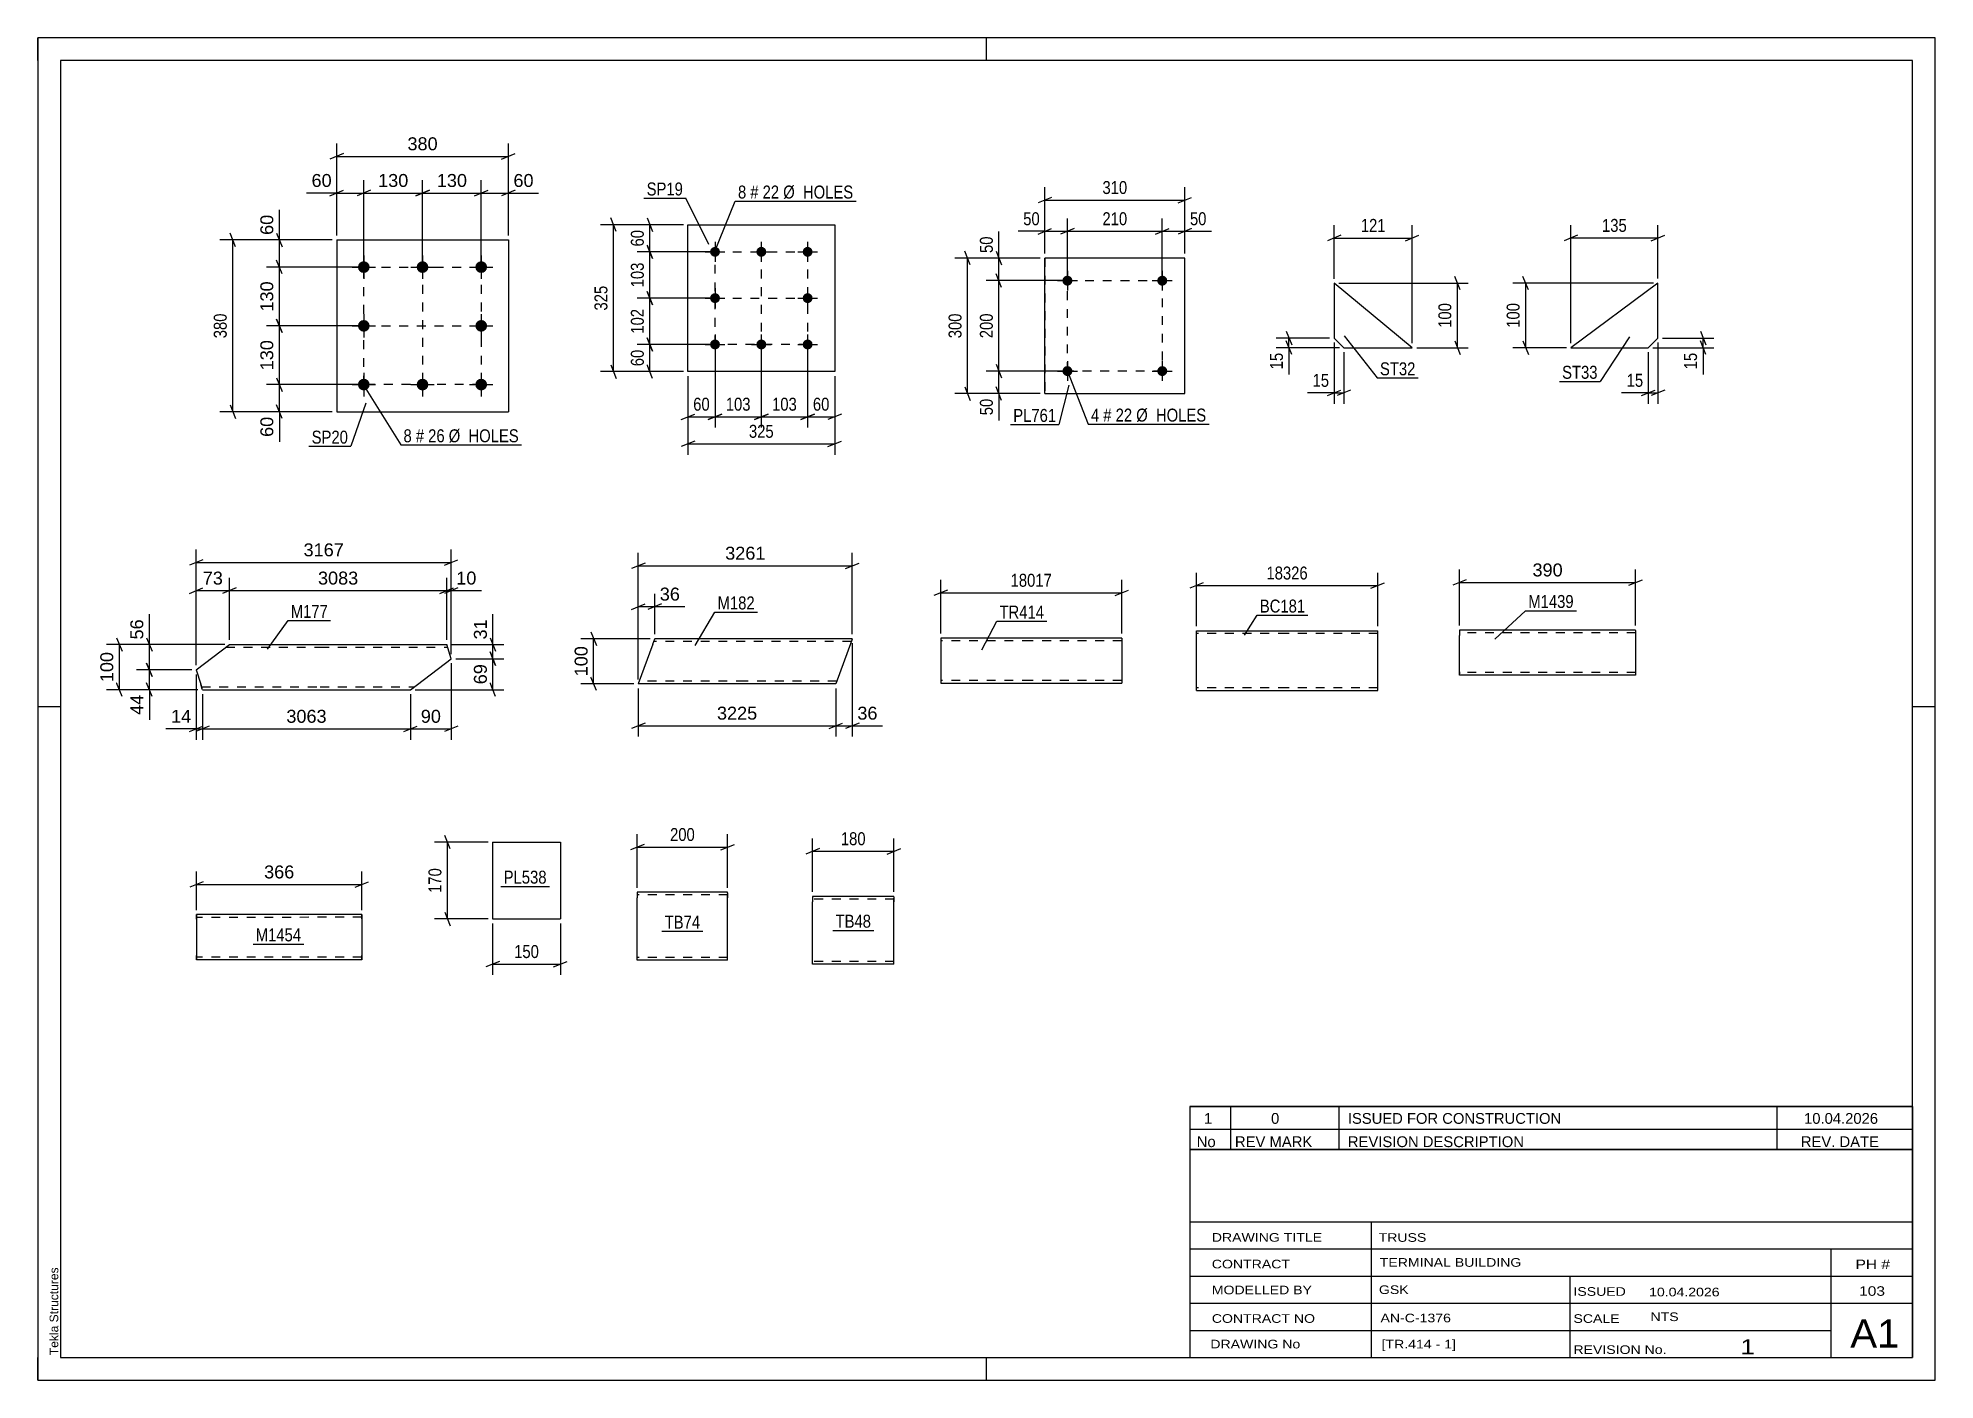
# Paper-space layout 'Layout1' of a CAD drawing. Header units: millimetres. Extents: x 0 to 420, y 0 to 297.
# The model-space entities are those that its viewports show. They can reach past a viewport. Long polylines and large blocks are cut down to what shows.
import ezdxf

# ---------------------------------------------------------------- set-up
doc = ezdxf.new("R2010")
doc.units = ezdxf.units.MM
doc.linetypes.add('DXK_LINE_DOT2', pattern=[3.9198, 1.9599, -1.9599])
doc.layers.add('Viewport layer', color=7, linetype='Continuous', plot=False)
doc.styles.add('Arial', font='ARIAL.TTF', dxfattribs={"height": 0.2})
doc.styles.add('Arial Narrow', font='ARIALN.TTF', dxfattribs={"height": 0.2})

# ---------------------------------------------------------------- blocks, each defined once
blk = doc.blocks.new('Unknown-203762038-1135')
at = {"color": 5, "linetype": 'Continuous'}
for p, q in [((420, 297), (0, 297)), ((0, 297), (0, 0)), ((0, 292), (0, 297)), ((210, 292), (210, 297)), ((420, 0), (420, 297)), ((415, 292), (5, 292)), ((5, 292), (5, 5)), ((415, 5), (415, 292)), ((5, 149), (0, 149)), ((420, 149), (415, 149)), ((0, 0), (0, 5)), ((5, 5), (415, 5)), ((210, 0), (210, 5)), ((0, 0), (420, 0))]:
    blk.add_line(p, q, dxfattribs=at)
at = {"color": 174, "linetype": 'Continuous', "style": 'Arial'}
blk.add_text('Tekla Structures', height=1.9102, rotation=90, dxfattribs=at).set_placement((4.5, 5.5))
blk = doc.blocks.new('Part-203762038-2331 - 2316')
at = {"color": 2, "linetype": 'Continuous'}
for p, q in [((171.5, 107.01), (171.5, 105.81)), ((189.5, 107.01), (171.5, 107.01)), ((171.5, 92.1), (171.5, 105.81)), ((189.5, 106.91), (189.5, 107.01)), ((189.5, 106.91), (189.5, 105.81)), ((189.5, 92.01), (189.5, 105.81)), ((171.5, 92.01), (171.5, 92.1)), ((189.5, 92.01), (171.5, 92.01))]:
    blk.add_line(p, q, dxfattribs=at)
at = {"color": 7, "linetype": 'DXK_LINE_DOT2'}
for p, q in [((189.5, 106.41), (171.5, 106.41)), ((189.5, 105.81), (189.5, 106.65)), ((171.5, 93.21), (171.5, 93.21)), ((171.5, 93.21), (171.5, 93.21)), ((171.5, 92.61), (171.5, 92.65)), ((189.5, 92.61), (171.5, 92.61)), ((189.5, 93.21), (189.5, 93.21)), ((189.5, 93.21), (189.5, 93.21)), ((189.5, 92.61), (189.5, 92.65))]:
    blk.add_line(p, q, dxfattribs=at)
blk = doc.blocks.new('Part-203762038-2405 - 2389')
at = {"color": 2, "linetype": 'Continuous'}
for p, q in [((136.11, 162.86), (136.54, 164.06)), ((156.54, 164.06), (136.54, 164.06)), ((180.28, 164.06), (156.64, 164.06)), ((180.25, 163.97), (180.16, 163.71)), ((180.28, 164.06), (180.25, 163.97)), ((136.11, 162.86), (132.9, 154.06)), ((180.16, 163.71), (176.64, 154.06)), ((156.54, 154.06), (132.9, 154.06)), ((176.64, 154.06), (156.64, 154.06))]:
    blk.add_line(p, q, dxfattribs=at)
at = {"color": 7, "linetype": 'DXK_LINE_DOT2'}
for p, q in [((136.51, 163.97), (136.42, 163.71)), ((136.54, 164.06), (136.51, 163.97)), ((156.54, 163.46), (136.33, 163.46)), ((180.07, 163.46), (156.64, 163.46)), ((156.54, 154.66), (133.12, 154.66)), ((176.86, 154.66), (156.64, 154.66))]:
    blk.add_line(p, q, dxfattribs=at)
blk = doc.blocks.new('Bolt-203762038-2030 - 1996')
at = {"linetype": 'Continuous'}
for points in [[(72.14, 247.59, -1), (72.14, 244.99, -1)], [(85.14, 247.59, -1), (85.14, 244.99, -1)], [(98.14, 247.59, -1), (98.14, 244.99, -1)], [(72.14, 234.59, -1), (72.14, 231.99, -1)], [(98.14, 234.59, -1), (98.14, 231.99, -1)], [(72.14, 221.59, -1), (72.14, 218.99, -1)], [(85.14, 221.59, -1), (85.14, 218.99, -1)], [(98.14, 221.59, -1), (98.14, 218.99, -1)]]:
    blk.add_hatch(color=1, dxfattribs=at).paths.add_polyline_path(points)
at = {"color": 1, "linetype": 'Continuous'}
for p, q in [((72.14, 248.89), (72.14, 243.69)), ((85.14, 248.89), (85.14, 243.69)), ((98.14, 248.89), (98.14, 243.69)), ((69.54, 246.29), (74.74, 246.29)), ((82.54, 246.29), (87.74, 246.29)), ((95.54, 246.29), (100.74, 246.29)), ((72.14, 235.89), (72.14, 230.69)), ((98.14, 235.89), (98.14, 230.69)), ((69.54, 233.29), (74.74, 233.29)), ((95.54, 233.29), (100.74, 233.29)), ((72.14, 222.89), (72.14, 217.69)), ((85.14, 222.89), (85.14, 217.69)), ((98.14, 222.89), (98.14, 217.69)), ((69.54, 220.29), (74.74, 220.29)), ((82.54, 220.29), (87.74, 220.29)), ((95.54, 220.29), (100.74, 220.29))]:
    blk.add_line(p, q, dxfattribs=at)
blk = doc.blocks.new('Part-203762038-2045 - 1996')
at = {"color": 2, "linetype": 'Continuous'}
for p, q in [((66.14, 252.29), (66.14, 214.29)), ((66.14, 252.29), (104.14, 252.29)), ((104.14, 252.29), (104.14, 214.29)), ((66.14, 214.29), (104.14, 214.29))]:
    blk.add_line(p, q, dxfattribs=at)
blk = doc.blocks.new('Part-203762038-1471 - 1455')
at = {"color": 2, "linetype": 'Continuous'}
for p, q in [((35.04, 157.17), (42.39, 162.77)), ((42.39, 162.77), (62.39, 162.77)), ((62.49, 162.77), (90.5, 162.77)), ((82.49, 152.77), (91.48, 159.62)), ((91.48, 159.62), (90.5, 162.77)), ((35.04, 157.17), (36.04, 153.97)), ((36.39, 152.86), (36.04, 153.97)), ((36.42, 152.77), (36.39, 152.86)), ((36.42, 152.77), (62.39, 152.77)), ((62.49, 152.77), (82.49, 152.77))]:
    blk.add_line(p, q, dxfattribs=at)
at = {"color": 7, "linetype": 'DXK_LINE_DOT2'}
for p, q in [((41.6, 162.17), (62.39, 162.17)), ((62.49, 162.17), (90.69, 162.17)), ((36.04, 153.97), (36.31, 153.12)), ((36.23, 153.37), (62.39, 153.37)), ((62.49, 153.37), (83.27, 153.37))]:
    blk.add_line(p, q, dxfattribs=at)
blk = doc.blocks.new('Part-203762038-2266 - 2250')
at = {"color": 2, "linetype": 'Continuous'}
for p, q in [((286.97, 242.73), (286.97, 230.59)), ((304.25, 228.45), (286.97, 242.73)), ((286.97, 230.59), (289.12, 228.45)), ((289.12, 228.45), (304.25, 228.45))]:
    blk.add_line(p, q, dxfattribs=at)
blk = doc.blocks.new('Part-203762038-2363 - 2347')
at = {"color": 2, "linetype": 'Continuous'}
for p, q in [((199.86, 164.21), (199.86, 154.21)), ((219.86, 164.21), (199.86, 164.21)), ((239.96, 164.21), (219.96, 164.21)), ((239.96, 164.21), (239.96, 154.21)), ((199.86, 154.21), (219.86, 154.21)), ((219.96, 154.21), (239.96, 154.21))]:
    blk.add_line(p, q, dxfattribs=at)
at = {"color": 7, "linetype": 'DXK_LINE_DOT2'}
for p, q in [((199.86, 163.86), (199.86, 154.86)), ((239.96, 163.86), (239.96, 154.86)), ((219.86, 163.61), (199.86, 163.61)), ((239.96, 163.61), (219.96, 163.61)), ((219.86, 154.81), (199.86, 154.81)), ((199.86, 154.3), (199.86, 154.21)), ((239.96, 154.81), (219.96, 154.81)), ((239.96, 154.21), (239.96, 154.3))]:
    blk.add_line(p, q, dxfattribs=at)
blk = doc.blocks.new('Part-203762038-1434 - 1417')
at = {"color": 2, "linetype": 'Continuous'}
for p, q in [((256.5, 152.61), (256.5, 165.81)), ((256.5, 165.81), (276.5, 165.81)), ((276.6, 165.81), (296.6, 165.81)), ((296.6, 152.61), (296.6, 165.81)), ((256.5, 152.61), (276.5, 152.61)), ((276.6, 152.61), (296.6, 152.61))]:
    blk.add_line(p, q, dxfattribs=at)
at = {"color": 7, "linetype": 'DXK_LINE_DOT2'}
for p, q in [((276.5, 165.21), (256.5, 165.21)), ((296.6, 165.21), (276.6, 165.21)), ((276.5, 153.21), (256.5, 153.21)), ((256.5, 152.7), (256.5, 152.61)), ((296.6, 153.21), (276.6, 153.21)), ((296.6, 152.61), (296.6, 152.7))]:
    blk.add_line(p, q, dxfattribs=at)
blk = doc.blocks.new('Part-203762038-2194 - 2178')
at = {"color": 2, "linetype": 'Continuous'}
for p, q in [((358.65, 242.74), (339.37, 228.46)), ((358.65, 230.6), (358.65, 242.74)), ((339.37, 228.46), (356.51, 228.46)), ((356.51, 228.46), (358.65, 230.6))]:
    blk.add_line(p, q, dxfattribs=at)
blk = doc.blocks.new('Part-203762038-2162 - 2147')
at = {"color": 2, "linetype": 'Continuous'}
for p, q in [((132.68, 107.94), (132.68, 106.74)), ((152.68, 107.94), (132.68, 107.94)), ((132.68, 93.03), (132.68, 106.74)), ((152.68, 107.85), (152.68, 107.94)), ((152.68, 107.85), (152.68, 106.74)), ((152.68, 92.94), (152.68, 106.74)), ((132.68, 92.94), (132.68, 93.03)), ((152.68, 92.94), (132.68, 92.94))]:
    blk.add_line(p, q, dxfattribs=at)
at = {"color": 7, "linetype": 'DXK_LINE_DOT2'}
for p, q in [((152.68, 107.34), (132.68, 107.34)), ((152.68, 106.74), (152.68, 107.59)), ((132.68, 94.14), (132.68, 94.14)), ((132.68, 94.14), (132.68, 94.14)), ((132.68, 93.54), (132.68, 93.59)), ((152.68, 93.54), (132.68, 93.54)), ((152.68, 94.14), (152.68, 94.14)), ((152.68, 94.14), (152.68, 94.14)), ((152.68, 93.54), (152.68, 93.59))]:
    blk.add_line(p, q, dxfattribs=at)
blk = doc.blocks.new('Part-203762038-1980 - 1966')
at = {"color": 2, "linetype": 'Continuous'}
for p, q in [((71.71, 103), (35.1, 102.99)), ((35.1, 102.99), (35.1, 102.99)), ((35.1, 102.89), (35.1, 102.99)), ((35.1, 102.63), (35.1, 102.89)), ((35.1, 102.24), (35.1, 102.63)), ((35.1, 102.24), (35.11, 93.73)), ((71.71, 103), (71.71, 102.91)), ((71.71, 102.91), (71.71, 102.65)), ((71.71, 102.65), (71.71, 102.26)), ((71.71, 102.26), (71.71, 93.74)), ((35.11, 93.34), (35.11, 93.73)), ((35.11, 93.08), (35.11, 93.34)), ((35.11, 92.99), (35.11, 93.08)), ((71.71, 93), (35.11, 92.99)), ((35.11, 92.99), (35.11, 92.99)), ((71.71, 93.74), (71.71, 93.35)), ((71.71, 93.35), (71.71, 93.09)), ((71.71, 93.09), (71.71, 93))]:
    blk.add_line(p, q, dxfattribs=at)
at = {"color": 7, "linetype": 'DXK_LINE_DOT2'}
for p, q in [((35.1, 102.99), (35.1, 102.89)), ((35.1, 102.89), (35.1, 102.63)), ((35.1, 102.63), (35.1, 102.39)), ((71.71, 102.4), (35.1, 102.39)), ((35.1, 102.39), (35.11, 93.63)), ((35.1, 102.39), (35.1, 102.39)), ((35.1, 102.34), (35.1, 102.39)), ((35.1, 102.34), (35.1, 102.39)), ((35.1, 102.34), (35.11, 93.96)), ((35.1, 102.24), (35.1, 102.34)), ((35.1, 102.21), (35.1, 102.24)), ((35.1, 102.01), (35.1, 102.21)), ((35.1, 102.01), (35.11, 93.76)), ((71.71, 103), (71.71, 103)), ((71.71, 102.91), (71.71, 103)), ((71.71, 102.65), (71.71, 102.91)), ((71.71, 102.4), (71.71, 102.65)), ((71.71, 102.4), (71.71, 93.64)), ((71.71, 102.35), (71.71, 102.4)), ((71.71, 102.35), (71.71, 102.4)), ((71.71, 102.35), (71.71, 93.97)), ((71.71, 102.26), (71.71, 102.35)), ((71.71, 102.22), (71.71, 102.26)), ((71.71, 102.03), (71.71, 102.22)), ((71.71, 102.03), (71.71, 93.77)), ((35.11, 93.76), (35.11, 93.96)), ((35.11, 93.63), (35.11, 93.76)), ((35.11, 93.76), (35.11, 93.63)), ((35.11, 93.59), (35.11, 93.63)), ((35.11, 93.63), (35.11, 93.59)), ((35.11, 93.63), (35.11, 93.34)), ((71.71, 93.6), (35.11, 93.59)), ((35.11, 93.59), (35.11, 93.59)), ((35.11, 93.34), (35.11, 93.08)), ((35.11, 93.08), (35.11, 92.99)), ((71.71, 93.77), (71.71, 93.97)), ((71.71, 93.64), (71.71, 93.77)), ((71.71, 93.77), (71.71, 93.64)), ((71.71, 93.6), (71.71, 93.64)), ((71.71, 93.64), (71.71, 93.6)), ((71.71, 93.35), (71.71, 93.64)), ((71.71, 93.09), (71.71, 93.35)), ((71.71, 93), (71.71, 93.09)), ((71.71, 93), (71.71, 93))]:
    blk.add_line(p, q, dxfattribs=at)
blk = doc.blocks.new('Part-203762038-1762 - 1746')
at = {"color": 2, "linetype": 'Continuous'}
for p, q in [((222.91, 218.29), (222.91, 248.29)), ((222.91, 248.29), (222.91, 248.29)), ((253.91, 248.29), (222.91, 248.29)), ((253.91, 218.29), (253.91, 248.29)), ((222.91, 218.29), (222.91, 218.29)), ((222.91, 218.29), (253.91, 218.29))]:
    blk.add_line(p, q, dxfattribs=at)
at = {"color": 7, "linetype": 'DXK_LINE_DOT2'}
for p, q in [((222.91, 248.29), (222.91, 218.29)), ((222.91, 248.29), (222.91, 248.29)), ((253.91, 218.29), (253.91, 248.29)), ((222.91, 218.29), (222.91, 218.29))]:
    blk.add_line(p, q, dxfattribs=at)
blk = doc.blocks.new('Bolt-203762038-1795 - 1746')
at = {"linetype": 'Continuous'}
for points in [[(226.81, 223.29), (226.84, 223.52), (226.91, 223.73), (227.02, 223.93), (227.18, 224.1), (227.36, 224.24), (227.57, 224.33), (227.8, 224.38), (228.03, 224.38), (228.25, 224.33), (228.46, 224.24), (228.65, 224.1), (228.8, 223.93), (228.92, 223.73), (228.99, 223.52), (229.01, 223.29), (228.99, 223.06), (228.92, 222.84), (228.8, 222.64), (228.65, 222.47), (228.46, 222.33), (228.25, 222.24), (228.03, 222.19), (227.8, 222.19), (227.57, 222.24), (227.36, 222.33), (227.18, 222.47), (227.02, 222.64), (226.91, 222.84), (226.84, 223.06)], [(247.81, 223.29), (247.84, 223.52), (247.91, 223.73), (248.02, 223.93), (248.18, 224.1), (248.36, 224.24), (248.57, 224.33), (248.8, 224.38), (249.03, 224.38), (249.25, 224.33), (249.46, 224.24), (249.65, 224.1), (249.8, 223.93), (249.92, 223.73), (249.99, 223.52), (250.01, 223.29), (249.99, 223.06), (249.92, 222.84), (249.8, 222.64), (249.65, 222.47), (249.46, 222.33), (249.25, 222.24), (249.03, 222.19), (248.8, 222.19), (248.57, 222.24), (248.36, 222.33), (248.18, 222.47), (248.02, 222.64), (247.91, 222.84), (247.84, 223.06)]]:
    blk.add_hatch(color=1, dxfattribs=at).paths.add_polyline_path(points)
at = {"color": 1, "linetype": 'Continuous'}
for p, q in [((225.71, 223.29), (230.11, 223.29)), ((227.91, 225.49), (227.91, 221.09)), ((246.71, 223.29), (251.11, 223.29)), ((248.91, 225.49), (248.91, 221.09))]:
    blk.add_line(p, q, dxfattribs=at)
blk = doc.blocks.new('Bolt-203762038-1800 - 1746')
at = {"linetype": 'Continuous'}
for points in [[(226.81, 243.29), (226.84, 243.52), (226.91, 243.73), (227.02, 243.93), (227.18, 244.1), (227.36, 244.24), (227.57, 244.33), (227.8, 244.38), (228.03, 244.38), (228.25, 244.33), (228.46, 244.24), (228.65, 244.1), (228.8, 243.93), (228.92, 243.73), (228.99, 243.52), (229.01, 243.29), (228.99, 243.06), (228.92, 242.84), (228.8, 242.64), (228.65, 242.47), (228.46, 242.33), (228.25, 242.24), (228.03, 242.19), (227.8, 242.19), (227.57, 242.24), (227.36, 242.33), (227.18, 242.47), (227.02, 242.64), (226.91, 242.84), (226.84, 243.06)], [(247.81, 243.29), (247.84, 243.52), (247.91, 243.73), (248.02, 243.93), (248.18, 244.1), (248.36, 244.24), (248.57, 244.33), (248.8, 244.38), (249.03, 244.38), (249.25, 244.33), (249.46, 244.24), (249.65, 244.1), (249.8, 243.93), (249.92, 243.73), (249.99, 243.52), (250.01, 243.29), (249.99, 243.06), (249.92, 242.84), (249.8, 242.64), (249.65, 242.47), (249.46, 242.33), (249.25, 242.24), (249.03, 242.19), (248.8, 242.19), (248.57, 242.24), (248.36, 242.33), (248.18, 242.47), (248.02, 242.64), (247.91, 242.84), (247.84, 243.06)]]:
    blk.add_hatch(color=1, dxfattribs=at).paths.add_polyline_path(points)
at = {"color": 1, "linetype": 'Continuous'}
for p, q in [((227.91, 245.49), (227.91, 241.09)), ((248.91, 245.49), (248.91, 241.09)), ((225.71, 243.29), (230.11, 243.29)), ((246.71, 243.29), (251.11, 243.29))]:
    blk.add_line(p, q, dxfattribs=at)
blk = doc.blocks.new('Part-203762038-4082 - 4078')
at = {"color": 2, "linetype": 'Continuous'}
for p, q in [((100.67, 119.04), (100.67, 102.04)), ((100.67, 119.04), (115.67, 119.04)), ((115.67, 119.04), (115.67, 102.04)), ((100.67, 102.04), (115.67, 102.04))]:
    blk.add_line(p, q, dxfattribs=at)
blk = doc.blocks.new('Part-203762038-1404 - 1388')
at = {"color": 2, "linetype": 'Continuous'}
for p, q in [((314.71, 165.96), (314.71, 164.76)), ((353.71, 165.96), (314.71, 165.96)), ((314.71, 156.7), (314.71, 164.76)), ((353.71, 165.87), (353.71, 165.96)), ((353.71, 165.87), (353.71, 164.76)), ((353.71, 164.76), (353.71, 155.96)), ((314.71, 156.05), (314.71, 156.7)), ((314.71, 155.96), (314.71, 156.05)), ((353.71, 155.96), (314.71, 155.96))]:
    blk.add_line(p, q, dxfattribs=at)
at = {"color": 7, "linetype": 'DXK_LINE_DOT2'}
for p, q in [((353.71, 165.36), (314.71, 165.36)), ((353.71, 165.61), (353.71, 164.76)), ((314.71, 156.7), (314.71, 156.31)), ((314.71, 156.56), (314.71, 156.6)), ((353.71, 156.56), (314.71, 156.56)), ((314.71, 155.96), (314.71, 155.96)), ((353.71, 156.6), (353.71, 156.7)), ((353.71, 156.56), (353.71, 156.6)), ((353.71, 156.56), (353.71, 156.6))]:
    blk.add_line(p, q, dxfattribs=at)
blk = doc.blocks.new('Part-203762038-1278 - 1227')
at = {"color": 2, "linetype": 'Continuous'}
for p, q in [((143.9, 223.17), (143.9, 255.67)), ((143.9, 255.67), (176.4, 255.67)), ((176.4, 255.67), (176.4, 223.17)), ((176.4, 223.17), (143.9, 223.17))]:
    blk.add_line(p, q, dxfattribs=at)
blk = doc.blocks.new('Bolt-203762038-1263 - 1227')
at = {"linetype": 'Continuous'}
for points in [[(149.9, 250.77, -1), (149.9, 248.57, -1)], [(160.15, 250.77, -1), (160.15, 248.57, -1)], [(170.4, 250.77, -1), (170.4, 248.57, -1)], [(149.9, 240.52, -1), (149.9, 238.32, -1)], [(170.4, 240.52, -1), (170.4, 238.32, -1)], [(149.9, 230.27, -1), (149.9, 228.07, -1)], [(160.15, 230.27, -1), (160.15, 228.07, -1)], [(170.4, 230.27, -1), (170.4, 228.07, -1)]]:
    blk.add_hatch(color=1, dxfattribs=at).paths.add_polyline_path(points)
at = {"color": 1, "linetype": 'Continuous'}
for p, q in [((147.7, 249.67), (152.1, 249.67)), ((149.9, 251.87), (149.9, 247.47)), ((157.95, 249.67), (162.35, 249.67)), ((160.15, 251.87), (160.15, 247.47)), ((168.2, 249.67), (172.6, 249.67)), ((170.4, 251.87), (170.4, 247.47)), ((147.7, 239.42), (152.1, 239.42)), ((149.9, 241.62), (149.9, 237.22)), ((168.2, 239.42), (172.6, 239.42)), ((170.4, 241.62), (170.4, 237.22)), ((149.9, 231.37), (149.9, 226.97)), ((160.15, 231.37), (160.15, 226.97)), ((170.4, 231.37), (170.4, 226.97)), ((147.7, 229.17), (152.1, 229.17)), ((157.95, 229.17), (162.35, 229.17)), ((168.2, 229.17), (172.6, 229.17))]:
    blk.add_line(p, q, dxfattribs=at)
blk = doc.blocks.new('Rectangle-203762038-1909 - 1746')
at = {"color": 1, "linetype": 'DXK_LINE_DOT2'}
blk.add_lwpolyline([(227.91, 243.29), (248.91, 243.29), (248.91, 223.29), (227.91, 223.29), (227.91, 243.29)], close=True, dxfattribs=at)
blk = doc.blocks.new('Rectangle-203762038-1377 - 1227')
at = {"color": 1, "linetype": 'DXK_LINE_DOT2'}
blk.add_lwpolyline([(149.9, 249.67), (170.4, 249.67), (170.4, 229.17), (149.9, 229.17), (149.9, 249.67)], close=True, dxfattribs=at)
blk = doc.blocks.new('Rectangle-203762038-2133 - 1996')
at = {"color": 1, "linetype": 'DXK_LINE_DOT2'}
blk.add_lwpolyline([(72.14, 246.29), (98.15, 246.29), (98.15, 220.29), (72.14, 220.29), (72.14, 246.29)], close=True, dxfattribs=at)
blk = doc.blocks.new('Line-203762038-1368 - 1227')
at = {"color": 1, "linetype": 'DXK_LINE_DOT2'}
blk.add_line((160.15, 249.67), (160.15, 229.17), dxfattribs=at)
blk = doc.blocks.new('Line-203762038-2125 - 1996')
at = {"color": 1, "linetype": 'DXK_LINE_DOT2'}
blk.add_line((85.14, 246.29), (85.14, 220.29), dxfattribs=at)
blk = doc.blocks.new('Line-203762038-1358 - 1227')
at = {"color": 1, "linetype": 'DXK_LINE_DOT2'}
blk.add_line((149.9, 239.42), (170.4, 239.42), dxfattribs=at)
blk = doc.blocks.new('Line-203762038-2118 - 1996')
at = {"color": 1, "linetype": 'DXK_LINE_DOT2'}
blk.add_line((72.14, 233.29), (98.15, 233.29), dxfattribs=at)
blk = doc.blocks.new('StraightDimension-203762038-2333 - 2316')
at = {"color": 7, "linetype": 'Continuous'}
for p, q in [((173, 117.61), (170, 116.41)), ((171.5, 108.01), (171.5, 119.86)), ((188, 116.41), (191, 117.61)), ((189.5, 108.01), (189.5, 119.86)), ((171.5, 117.01), (189.5, 117.01))]:
    blk.add_line(p, q, dxfattribs=at)
at = {"color": 0}
blk.add_wipeout([(183.85, 117.76), (183.85, 121.96), (177.16, 121.96), (177.16, 117.76)], dxfattribs=at)
at = {"color": 3, "style": 'Arial Narrow'}
blk.add_text('180', height=2.863, dxfattribs=at).set_placement((177.76, 118.36))
blk = doc.blocks.new('StraightDimension-203762038-2461 - 2389')
at = {"color": 7, "linetype": 'Continuous'}
for p, q in [((132.9, 155.06), (132.9, 174)), ((136.54, 165.06), (136.54, 174)), ((131.4, 170.55), (134.4, 171.75)), ((132.9, 171.15), (136.54, 171.15)), ((138.04, 171.75), (135.04, 170.55))]:
    blk.add_line(p, q, dxfattribs=at)
at = {"color": 0}
blk.add_wipeout([(142.72, 171.9), (142.72, 176.1), (137.07, 176.1), (137.07, 171.9)], dxfattribs=at)
at = {"color": 7, "linetype": 'Continuous'}
blk.add_line((136.54, 171.15), (143.24, 171.15), dxfattribs=at)
blk.add_line((136.54, 171.15), (143.24, 171.15), dxfattribs=at)
at = {"color": 3, "style": 'Arial'}
blk.add_text('36', height=2.865, dxfattribs=at).set_placement((137.67, 172.5))
blk = doc.blocks.new('StraightDimension-203762038-2408 - 2389')
at = {"color": 7, "linetype": 'Continuous'}
for p, q in [((135.54, 164.06), (120.18, 164.06)), ((122.43, 165.56), (123.63, 162.56)), ((123.03, 154.06), (123.03, 164.06)), ((123.63, 152.56), (122.43, 155.56)), ((131.9, 154.06), (120.18, 154.06))]:
    blk.add_line(p, q, dxfattribs=at)
at = {"color": 0}
blk.add_wipeout([(122.28, 163), (118.08, 163), (118.08, 155.13), (122.28, 155.13)], dxfattribs=at)
at = {"color": 3, "style": 'Arial'}
blk.add_text('100', height=2.865, rotation=90.0002, dxfattribs=at).set_placement((121.68, 155.73))
blk = doc.blocks.new('StraightDimension-203762038-2426 - 2389')
at = {"color": 7, "linetype": 'Continuous'}
for p, q in [((180.28, 163.06), (180.28, 142.4)), ((176.64, 153.06), (176.64, 142.4)), ((175.14, 144.2), (178.14, 145.4)), ((176.64, 144.8), (180.28, 144.8)), ((181.78, 145.4), (178.78, 144.2))]:
    blk.add_line(p, q, dxfattribs=at)
at = {"color": 0}
blk.add_wipeout([(186.46, 145.55), (186.46, 149.75), (180.81, 149.75), (180.81, 145.55)], dxfattribs=at)
at = {"color": 7, "linetype": 'Continuous'}
blk.add_line((180.28, 144.8), (186.98, 144.8), dxfattribs=at)
blk.add_line((180.28, 144.8), (186.98, 144.8), dxfattribs=at)
at = {"color": 3, "style": 'Arial'}
blk.add_text('36', height=2.865, dxfattribs=at).set_placement((181.41, 146.15))
blk = doc.blocks.new('StraightDimension-203762038-2443 - 2389')
at = {"color": 7, "linetype": 'Continuous'}
for p, q in [((132.9, 153.06), (132.9, 142.4)), ((176.64, 153.06), (176.64, 142.4)), ((134.4, 145.4), (131.4, 144.2)), ((132.9, 144.8), (176.64, 144.8)), ((175.14, 144.2), (178.14, 145.4))]:
    blk.add_line(p, q, dxfattribs=at)
at = {"color": 0}
blk.add_wipeout([(159.82, 145.55), (159.82, 149.75), (149.73, 149.75), (149.73, 145.55)], dxfattribs=at)
at = {"color": 3, "style": 'Arial'}
blk.add_text('3225', height=2.865, dxfattribs=at).set_placement((150.33, 146.15))
blk = doc.blocks.new('StraightDimension-203762038-2479 - 2389')
at = {"color": 7, "linetype": 'Continuous'}
for p, q in [((134.4, 180.8), (131.4, 179.6)), ((132.9, 155.06), (132.9, 183.05)), ((178.78, 179.6), (181.78, 180.8)), ((180.28, 165.06), (180.28, 183.05)), ((132.9, 180.2), (180.28, 180.2))]:
    blk.add_line(p, q, dxfattribs=at)
at = {"color": 0}
blk.add_wipeout([(161.64, 180.95), (161.64, 185.15), (151.55, 185.15), (151.55, 180.95)], dxfattribs=at)
at = {"color": 3, "style": 'Arial'}
blk.add_text('3261', height=2.865, dxfattribs=at).set_placement((152.15, 181.55))
blk = doc.blocks.new('StraightDimension-203762038-2083 - 1996')
at = {"color": 7, "linetype": 'Continuous'}
for p, q in [((71.14, 220.29), (50.6, 220.29)), ((52.85, 221.79), (54.05, 218.79)), ((53.45, 214.29), (53.45, 220.29)), ((65.14, 214.29), (50.6, 214.29)), ((54.05, 212.79), (52.85, 215.79))]:
    blk.add_line(p, q, dxfattribs=at)
at = {"color": 0}
blk.add_wipeout([(52.7, 213.76), (48.5, 213.76), (48.5, 208.11), (52.7, 208.11)], dxfattribs=at)
at = {"color": 7, "linetype": 'Continuous'}
blk.add_line((53.45, 214.29), (53.45, 207.59), dxfattribs=at)
blk.add_line((53.45, 214.29), (53.45, 207.59), dxfattribs=at)
at = {"color": 3, "style": 'Arial'}
blk.add_text('60', height=2.865, rotation=90.0002, dxfattribs=at).set_placement((52.1, 208.71))
blk = doc.blocks.new('StraightDimension-203762038-2047 - 1996')
at = {"color": 7, "linetype": 'Continuous'}
for p, q in [((65.14, 252.29), (40.29, 252.29)), ((43.74, 250.79), (42.54, 253.79)), ((43.14, 214.29), (43.14, 252.29)), ((65.14, 214.29), (40.29, 214.29)), ((42.54, 215.79), (43.74, 212.79))]:
    blk.add_line(p, q, dxfattribs=at)
at = {"color": 0}
blk.add_wipeout([(42.39, 236.63), (38.19, 236.63), (38.19, 229.94), (42.39, 229.94)], dxfattribs=at)
at = {"color": 3, "style": 'Arial Narrow'}
blk.add_text('380', height=2.863, rotation=90.0002, dxfattribs=at).set_placement((41.79, 230.54))
blk = doc.blocks.new('StraightDimension-203762038-2058 - 1996')
at = {"color": 7, "linetype": 'Continuous'}
for p, q in [((66.15, 253.29), (66.15, 265.53)), ((72.15, 247.29), (72.15, 265.53)), ((64.65, 262.08), (67.65, 263.28)), ((66.15, 262.68), (72.15, 262.68)), ((73.65, 263.28), (70.65, 262.08))]:
    blk.add_line(p, q, dxfattribs=at)
at = {"color": 0}
blk.add_wipeout([(65.62, 263.43), (65.62, 267.63), (59.97, 267.63), (59.97, 263.43)], dxfattribs=at)
at = {"color": 7, "linetype": 'Continuous'}
blk.add_line((66.15, 262.68), (59.45, 262.68), dxfattribs=at)
blk.add_line((66.15, 262.68), (59.45, 262.68), dxfattribs=at)
at = {"color": 3, "style": 'Arial'}
blk.add_text('60', height=2.865, dxfattribs=at).set_placement((60.57, 264.03))
blk = doc.blocks.new('StraightDimension-203762038-2068 - 1996')
at = {"color": 7, "linetype": 'Continuous'}
for p, q in [((98.15, 247.29), (98.15, 265.53)), ((104.15, 253.29), (104.15, 265.53)), ((96.65, 262.08), (99.65, 263.28)), ((98.15, 262.68), (104.15, 262.68)), ((105.65, 263.28), (102.65, 262.08))]:
    blk.add_line(p, q, dxfattribs=at)
at = {"color": 0}
blk.add_wipeout([(110.32, 263.43), (110.32, 267.63), (104.67, 267.63), (104.67, 263.43)], dxfattribs=at)
at = {"color": 7, "linetype": 'Continuous'}
blk.add_line((104.15, 262.68), (110.84, 262.68), dxfattribs=at)
blk.add_line((104.15, 262.68), (110.84, 262.68), dxfattribs=at)
at = {"color": 3, "style": 'Arial'}
blk.add_text('60', height=2.865, dxfattribs=at).set_placement((105.27, 264.03))
blk = doc.blocks.new('StraightDimension-203762038-2078 - 1996')
at = {"color": 7, "linetype": 'Continuous'}
for p, q in [((85.15, 247.29), (85.15, 265.53)), ((98.15, 247.29), (98.15, 265.53)), ((86.65, 263.28), (83.65, 262.08)), ((85.15, 262.68), (98.15, 262.68)), ((96.65, 262.08), (99.65, 263.28))]:
    blk.add_line(p, q, dxfattribs=at)
at = {"color": 0}
blk.add_wipeout([(95.58, 263.43), (95.58, 267.63), (87.71, 267.63), (87.71, 263.43)], dxfattribs=at)
at = {"color": 3, "style": 'Arial'}
blk.add_text('130', height=2.865, dxfattribs=at).set_placement((88.31, 264.03))
blk = doc.blocks.new('StraightDimension-203762038-2080 - 1996')
at = {"color": 7, "linetype": 'Continuous'}
for p, q in [((72.15, 247.29), (72.15, 265.53)), ((85.15, 247.29), (85.15, 265.53)), ((73.65, 263.28), (70.65, 262.08)), ((72.15, 262.68), (85.15, 262.68)), ((83.65, 262.08), (86.65, 263.28))]:
    blk.add_line(p, q, dxfattribs=at)
at = {"color": 0}
blk.add_wipeout([(82.58, 263.43), (82.58, 267.63), (74.71, 267.63), (74.71, 263.43)], dxfattribs=at)
at = {"color": 3, "style": 'Arial'}
blk.add_text('130', height=2.865, dxfattribs=at).set_placement((75.31, 264.03))
blk = doc.blocks.new('StraightDimension-203762038-2093 - 1996')
at = {"color": 7, "linetype": 'Continuous'}
for p, q in [((65.15, 252.29), (50.6, 252.29)), ((52.85, 253.79), (54.05, 250.79)), ((53.45, 246.29), (53.45, 252.29)), ((71.14, 246.29), (50.6, 246.29)), ((54.05, 244.79), (52.85, 247.79))]:
    blk.add_line(p, q, dxfattribs=at)
at = {"color": 0}
blk.add_wipeout([(52.7, 258.46), (48.5, 258.46), (48.5, 252.81), (52.7, 252.81)], dxfattribs=at)
at = {"color": 7, "linetype": 'Continuous'}
blk.add_line((53.45, 252.29), (53.45, 258.98), dxfattribs=at)
blk.add_line((53.45, 252.29), (53.45, 258.98), dxfattribs=at)
at = {"color": 3, "style": 'Arial'}
blk.add_text('60', height=2.865, rotation=90.0002, dxfattribs=at).set_placement((52.1, 253.41))
blk = doc.blocks.new('StraightDimension-203762038-2103 - 1996')
at = {"color": 7, "linetype": 'Continuous'}
for p, q in [((71.14, 246.29), (50.6, 246.29)), ((54.05, 244.79), (52.85, 247.79)), ((53.45, 233.29), (53.45, 246.29)), ((71.14, 233.29), (50.6, 233.29)), ((52.85, 234.79), (54.05, 231.79))]:
    blk.add_line(p, q, dxfattribs=at)
at = {"color": 0}
blk.add_wipeout([(52.7, 243.72), (48.5, 243.72), (48.5, 235.85), (52.7, 235.85)], dxfattribs=at)
at = {"color": 3, "style": 'Arial'}
blk.add_text('130', height=2.865, rotation=90.0002, dxfattribs=at).set_placement((52.1, 236.45))
blk = doc.blocks.new('StraightDimension-203762038-2105 - 1996')
at = {"color": 7, "linetype": 'Continuous'}
for p, q in [((71.14, 233.29), (50.6, 233.29)), ((54.05, 231.79), (52.85, 234.79)), ((53.45, 220.29), (53.45, 233.29)), ((71.14, 220.29), (50.6, 220.29)), ((52.85, 221.79), (54.05, 218.79))]:
    blk.add_line(p, q, dxfattribs=at)
at = {"color": 0}
blk.add_wipeout([(52.7, 230.72), (48.5, 230.72), (48.5, 222.85), (52.7, 222.85)], dxfattribs=at)
at = {"color": 3, "style": 'Arial'}
blk.add_text('130', height=2.865, rotation=90.0002, dxfattribs=at).set_placement((52.1, 223.45))
blk = doc.blocks.new('StraightDimension-203762038-2108 - 1996')
at = {"color": 7, "linetype": 'Continuous'}
for p, q in [((66.15, 253.29), (66.15, 273.65)), ((104.15, 253.29), (104.15, 273.65)), ((67.65, 271.4), (64.65, 270.2)), ((66.15, 270.8), (104.15, 270.8)), ((102.65, 270.2), (105.65, 271.4))]:
    blk.add_line(p, q, dxfattribs=at)
at = {"color": 0}
blk.add_wipeout([(89.08, 271.55), (89.08, 275.75), (81.21, 275.75), (81.21, 271.55)], dxfattribs=at)
at = {"color": 3, "style": 'Arial'}
blk.add_text('380', height=2.865, dxfattribs=at).set_placement((81.81, 272.15))
blk = doc.blocks.new('StraightDimension-203762038-1531 - 1455')
at = {"color": 7, "linetype": 'Continuous'}
for p, q in [((35.04, 158.17), (35.04, 177.54)), ((42.39, 163.77), (42.39, 177.54)), ((33.54, 174.09), (36.54, 175.29)), ((35.04, 174.69), (42.39, 174.69)), ((43.89, 175.29), (40.89, 174.09))]:
    blk.add_line(p, q, dxfattribs=at)
at = {"color": 0}
blk.add_wipeout([(41.54, 175.44), (41.54, 179.64), (35.89, 179.64), (35.89, 175.44)], dxfattribs=at)
at = {"color": 3, "style": 'Arial'}
blk.add_text('73', height=2.865, dxfattribs=at).set_placement((36.49, 176.04))
blk = doc.blocks.new('StraightDimension-203762038-1570 - 1455')
at = {"color": 7, "linetype": 'Continuous'}
for p, q in [((36.42, 151.77), (36.42, 141.7)), ((82.49, 151.77), (82.49, 141.7)), ((37.92, 144.7), (34.92, 143.5)), ((36.42, 144.1), (82.49, 144.1)), ((80.99, 143.5), (83.99, 144.7))]:
    blk.add_line(p, q, dxfattribs=at)
at = {"color": 0}
blk.add_wipeout([(64.5, 144.85), (64.5, 149.05), (54.4, 149.05), (54.4, 144.85)], dxfattribs=at)
at = {"color": 3, "style": 'Arial'}
blk.add_text('3063', height=2.865, dxfattribs=at).set_placement((55, 145.45))
blk = doc.blocks.new('StraightDimension-203762038-1506 - 1455')
at = {"color": 7, "linetype": 'Continuous'}
for p, q in [((42.39, 163.77), (42.39, 177.54)), ((90.5, 163.77), (90.5, 177.54)), ((43.89, 175.29), (40.89, 174.09)), ((42.39, 174.69), (90.5, 174.69)), ((89, 174.09), (92, 175.29))]:
    blk.add_line(p, q, dxfattribs=at)
at = {"color": 0}
blk.add_wipeout([(71.49, 175.44), (71.49, 179.64), (61.4, 179.64), (61.4, 175.44)], dxfattribs=at)
at = {"color": 3, "style": 'Arial'}
blk.add_text('3083', height=2.865, dxfattribs=at).set_placement((62, 176.04))
blk = doc.blocks.new('StraightDimension-203762038-1474 - 1455')
at = {"color": 7, "linetype": 'Continuous'}
for p, q in [((36.54, 181.54), (33.54, 180.34)), ((35.04, 158.17), (35.04, 183.79)), ((35.04, 180.94), (91.48, 180.94)), ((89.98, 180.34), (92.98, 181.54)), ((91.48, 160.62), (91.48, 183.79))]:
    blk.add_line(p, q, dxfattribs=at)
at = {"color": 0}
blk.add_wipeout([(68.31, 181.69), (68.31, 185.89), (58.21, 185.89), (58.21, 181.69)], dxfattribs=at)
at = {"color": 3, "style": 'Arial'}
blk.add_text('3167', height=2.865, dxfattribs=at).set_placement((58.81, 182.29))
blk = doc.blocks.new('StraightDimension-203762038-1485 - 1455')
at = {"color": 7, "linetype": 'Continuous'}
for p, q in [((90.5, 163.77), (90.5, 177.54)), ((91.48, 160.62), (91.48, 177.54)), ((89, 174.09), (92, 175.29)), ((92.98, 175.29), (89.98, 174.09)), ((90.5, 174.69), (91.48, 174.69))]:
    blk.add_line(p, q, dxfattribs=at)
at = {"color": 0}
blk.add_wipeout([(97.65, 175.44), (97.65, 179.64), (92.01, 179.64), (92.01, 175.44)], dxfattribs=at)
at = {"color": 7, "linetype": 'Continuous'}
blk.add_line((91.48, 174.69), (98.18, 174.69), dxfattribs=at)
blk.add_line((91.48, 174.69), (98.18, 174.69), dxfattribs=at)
at = {"color": 3, "style": 'Arial'}
blk.add_text('10', height=2.865, dxfattribs=at).set_placement((92.61, 176.04))
blk = doc.blocks.new('StraightDimension-203762038-1613 - 1455')
at = {"color": 7, "linetype": 'Continuous'}
for p, q in [((92.48, 159.62), (103.13, 159.62)), ((100.13, 161.12), (101.33, 158.12)), ((100.73, 152.77), (100.73, 159.62)), ((83.49, 152.77), (103.13, 152.77)), ((101.33, 151.27), (100.13, 154.27))]:
    blk.add_line(p, q, dxfattribs=at)
at = {"color": 0}
blk.add_wipeout([(99.98, 159.02), (95.78, 159.02), (95.78, 153.37), (99.98, 153.37)], dxfattribs=at)
at = {"color": 3, "style": 'Arial'}
blk.add_text('69', height=2.865, rotation=90.0002, dxfattribs=at).set_placement((99.38, 153.97))
blk = doc.blocks.new('StraightDimension-203762038-1549 - 1455')
at = {"color": 7, "linetype": 'Continuous'}
for p, q in [((35.04, 156.17), (35.04, 141.7)), ((36.42, 151.77), (36.42, 141.7)), ((33.54, 143.5), (36.54, 144.7)), ((37.92, 144.7), (34.92, 143.5)), ((35.04, 144.1), (36.42, 144.1))]:
    blk.add_line(p, q, dxfattribs=at)
at = {"color": 0}
blk.add_wipeout([(34.52, 144.85), (34.52, 149.05), (28.87, 149.05), (28.87, 144.85)], dxfattribs=at)
at = {"color": 7, "linetype": 'Continuous'}
blk.add_line((35.04, 144.1), (28.35, 144.1), dxfattribs=at)
blk.add_line((35.04, 144.1), (28.35, 144.1), dxfattribs=at)
at = {"color": 3, "style": 'Arial'}
blk.add_text('14', height=2.865, dxfattribs=at).set_placement((29.47, 145.45))
blk = doc.blocks.new('StraightDimension-203762038-1595 - 1455')
at = {"color": 7, "linetype": 'Continuous'}
for p, q in [((91.48, 158.62), (91.48, 141.7)), ((82.49, 151.77), (82.49, 141.7)), ((80.99, 143.5), (83.99, 144.7)), ((82.49, 144.1), (91.48, 144.1)), ((92.98, 144.7), (89.98, 143.5))]:
    blk.add_line(p, q, dxfattribs=at)
at = {"color": 0}
blk.add_wipeout([(89.81, 144.85), (89.81, 149.05), (84.16, 149.05), (84.16, 144.85)], dxfattribs=at)
at = {"color": 3, "style": 'Arial'}
blk.add_text('90', height=2.865, dxfattribs=at).set_placement((84.76, 145.45))
blk = doc.blocks.new('StraightDimension-203762038-1637 - 1455')
at = {"color": 7, "linetype": 'Continuous'}
for p, q in [((100.13, 164.27), (101.33, 161.27)), ((91.5, 162.77), (103.13, 162.77)), ((92.48, 159.62), (103.13, 159.62)), ((101.33, 158.12), (100.13, 161.12)), ((100.73, 159.62), (100.73, 162.77))]:
    blk.add_line(p, q, dxfattribs=at)
at = {"color": 0}
blk.add_wipeout([(99.98, 168.94), (95.78, 168.94), (95.78, 163.29), (99.98, 163.29)], dxfattribs=at)
at = {"color": 7, "linetype": 'Continuous'}
blk.add_line((100.73, 162.77), (100.73, 169.47), dxfattribs=at)
blk.add_line((100.73, 162.77), (100.73, 169.47), dxfattribs=at)
at = {"color": 3, "style": 'Arial'}
blk.add_text('31', height=2.865, rotation=90.0002, dxfattribs=at).set_placement((99.38, 163.89))
blk = doc.blocks.new('StraightDimension-203762038-1662 - 1455')
at = {"color": 7, "linetype": 'Continuous'}
for p, q in [((24.07, 164.27), (25.27, 161.27)), ((41.39, 162.77), (21.82, 162.77)), ((24.67, 157.17), (24.67, 162.77)), ((34.04, 157.17), (21.82, 157.17)), ((25.27, 155.67), (24.07, 158.67))]:
    blk.add_line(p, q, dxfattribs=at)
at = {"color": 0}
blk.add_wipeout([(23.92, 168.94), (19.72, 168.94), (19.72, 163.29), (23.92, 163.29)], dxfattribs=at)
at = {"color": 7, "linetype": 'Continuous'}
blk.add_line((24.67, 162.77), (24.67, 169.47), dxfattribs=at)
blk.add_line((24.67, 162.77), (24.67, 169.47), dxfattribs=at)
at = {"color": 3, "style": 'Arial'}
blk.add_text('56', height=2.865, rotation=90.0002, dxfattribs=at).set_placement((23.32, 163.89))
blk = doc.blocks.new('StraightDimension-203762038-1686 - 1455')
at = {"color": 7, "linetype": 'Continuous'}
for p, q in [((34.04, 157.17), (21.82, 157.17)), ((24.07, 158.67), (25.27, 155.67)), ((24.67, 152.77), (24.67, 157.17)), ((35.42, 152.77), (21.82, 152.77)), ((25.27, 151.27), (24.07, 154.27))]:
    blk.add_line(p, q, dxfattribs=at)
at = {"color": 0}
blk.add_wipeout([(23.92, 152.24), (19.72, 152.24), (19.72, 146.6), (23.92, 146.6)], dxfattribs=at)
at = {"color": 7, "linetype": 'Continuous'}
blk.add_line((24.67, 152.77), (24.67, 146.07), dxfattribs=at)
blk.add_line((24.67, 152.77), (24.67, 146.07), dxfattribs=at)
at = {"color": 3, "style": 'Arial'}
blk.add_text('44', height=2.865, rotation=90.0002, dxfattribs=at).set_placement((23.32, 147.2))
blk = doc.blocks.new('StraightDimension-203762038-1711 - 1455')
at = {"color": 7, "linetype": 'Continuous'}
for p, q in [((17.42, 164.27), (18.62, 161.27)), ((41.39, 162.77), (15.17, 162.77)), ((18.02, 152.77), (18.02, 162.77)), ((35.42, 152.77), (15.17, 152.77)), ((18.62, 151.27), (17.42, 154.27))]:
    blk.add_line(p, q, dxfattribs=at)
at = {"color": 0}
blk.add_wipeout([(17.27, 161.7), (13.07, 161.7), (13.07, 153.83), (17.27, 153.83)], dxfattribs=at)
at = {"color": 3, "style": 'Arial'}
blk.add_text('100', height=2.865, rotation=90.0002, dxfattribs=at).set_placement((16.67, 154.43))
blk = doc.blocks.new('StraightDimension-203762038-2292 - 2250')
at = {"color": 7, "linetype": 'Continuous'}
for p, q in [((288.47, 253.33), (285.47, 252.13)), ((286.97, 243.73), (286.97, 255.58)), ((286.97, 252.73), (304.25, 252.73)), ((302.75, 252.13), (305.75, 253.33)), ((304.25, 229.45), (304.25, 255.58))]:
    blk.add_line(p, q, dxfattribs=at)
at = {"color": 0}
blk.add_wipeout([(298.95, 253.48), (298.95, 257.68), (292.27, 257.68), (292.27, 253.48)], dxfattribs=at)
at = {"color": 3, "style": 'Arial Narrow'}
blk.add_text('121', height=2.863, dxfattribs=at).set_placement((292.87, 254.08))
blk = doc.blocks.new('StraightDimension-203762038-2268 - 2250')
at = {"color": 7, "linetype": 'Continuous'}
for p, q in [((314.85, 241.23), (313.65, 244.23)), ((287.97, 242.73), (316.65, 242.73)), ((314.25, 228.45), (314.25, 242.73)), ((305.25, 228.45), (316.65, 228.45)), ((313.65, 229.95), (314.85, 226.95))]:
    blk.add_line(p, q, dxfattribs=at)
at = {"color": 0}
blk.add_wipeout([(313.5, 238.93), (309.3, 238.93), (309.3, 232.25), (313.5, 232.25)], dxfattribs=at)
at = {"color": 3, "style": 'Arial Narrow'}
blk.add_text('100', height=2.863, rotation=90.0002, dxfattribs=at).set_placement((312.9, 232.85))
blk = doc.blocks.new('StraightDimension-203762038-2302 - 2250')
at = {"color": 7, "linetype": 'Continuous'}
for p, q in [((286.97, 229.59), (286.97, 216.05)), ((289.12, 227.45), (289.12, 216.05)), ((285.47, 217.85), (288.47, 219.05)), ((286.97, 218.45), (289.12, 218.45)), ((290.62, 219.05), (287.62, 217.85))]:
    blk.add_line(p, q, dxfattribs=at)
at = {"color": 0}
blk.add_wipeout([(286.45, 219.2), (286.45, 223.4), (281.59, 223.4), (281.59, 219.2)], dxfattribs=at)
at = {"color": 7, "linetype": 'Continuous'}
blk.add_line((286.97, 218.45), (281.07, 218.45), dxfattribs=at)
blk.add_line((286.97, 218.45), (281.07, 218.45), dxfattribs=at)
at = {"color": 3, "style": 'Arial Narrow'}
blk.add_text('15', height=2.863, dxfattribs=at).set_placement((282.19, 219.8))
blk = doc.blocks.new('StraightDimension-203762038-2280 - 2250')
at = {"color": 7, "linetype": 'Continuous'}
for p, q in [((276.37, 232.09), (277.57, 229.09)), ((285.97, 230.59), (274.12, 230.59)), ((288.12, 228.45), (274.12, 228.45)), ((277.57, 226.95), (276.37, 229.95)), ((276.97, 228.45), (276.97, 230.59))]:
    blk.add_line(p, q, dxfattribs=at)
at = {"color": 0}
blk.add_wipeout([(276.22, 227.92), (272.02, 227.92), (272.02, 223.07), (276.22, 223.07)], dxfattribs=at)
at = {"color": 7, "linetype": 'Continuous'}
blk.add_line((276.97, 228.45), (276.97, 222.54), dxfattribs=at)
blk.add_line((276.97, 228.45), (276.97, 222.54), dxfattribs=at)
at = {"color": 3, "style": 'Arial Narrow'}
blk.add_text('15', height=2.863, rotation=90.0002, dxfattribs=at).set_placement((275.62, 223.67))
blk = doc.blocks.new('StraightDimension-203762038-2376 - 2347')
at = {"color": 7, "linetype": 'Continuous'}
for p, q in [((199.86, 165.21), (199.86, 177.06)), ((239.96, 165.21), (239.96, 177.06)), ((201.36, 174.81), (198.36, 173.61)), ((199.86, 174.21), (239.96, 174.21)), ((238.46, 173.61), (241.46, 174.81))]:
    blk.add_line(p, q, dxfattribs=at)
at = {"color": 0}
blk.add_wipeout([(225.08, 174.96), (225.08, 179.16), (214.74, 179.16), (214.74, 174.96)], dxfattribs=at)
at = {"color": 3, "style": 'Arial Narrow'}
blk.add_text('18017', height=2.863, dxfattribs=at).set_placement((215.34, 175.56))
blk = doc.blocks.new('StraightDimension-203762038-1442 - 1417')
at = {"color": 7, "linetype": 'Continuous'}
for p, q in [((258, 176.41), (255, 175.21)), ((256.5, 166.81), (256.5, 178.66)), ((295.1, 175.21), (298.1, 176.41)), ((296.6, 166.81), (296.6, 178.66)), ((256.5, 175.81), (296.6, 175.81))]:
    blk.add_line(p, q, dxfattribs=at)
at = {"color": 0}
blk.add_wipeout([(281.72, 176.56), (281.72, 180.76), (271.38, 180.76), (271.38, 176.56)], dxfattribs=at)
at = {"color": 3, "style": 'Arial Narrow'}
blk.add_text('18326', height=2.863, dxfattribs=at).set_placement((271.98, 177.16))
blk = doc.blocks.new('StraightDimension-203762038-2196 - 2178')
at = {"color": 7, "linetype": 'Continuous'}
for p, q in [((368.05, 232.1), (369.25, 229.1)), ((357.51, 228.46), (371.05, 228.46)), ((359.65, 230.6), (371.05, 230.6)), ((369.25, 226.96), (368.05, 229.96)), ((368.65, 228.46), (368.65, 230.6))]:
    blk.add_line(p, q, dxfattribs=at)
at = {"color": 0}
blk.add_wipeout([(367.9, 227.93), (363.7, 227.93), (363.7, 223.07), (367.9, 223.07)], dxfattribs=at)
at = {"color": 7, "linetype": 'Continuous'}
blk.add_line((368.65, 228.46), (368.65, 222.55), dxfattribs=at)
blk.add_line((368.65, 228.46), (368.65, 222.55), dxfattribs=at)
at = {"color": 3, "style": 'Arial Narrow'}
blk.add_text('15', height=2.863, rotation=90.0002, dxfattribs=at).set_placement((367.3, 223.67))
blk = doc.blocks.new('StraightDimension-203762038-2209 - 2178')
at = {"color": 7, "linetype": 'Continuous'}
for p, q in [((329.97, 241.24), (328.77, 244.24)), ((357.65, 242.74), (326.52, 242.74)), ((329.37, 228.45), (329.37, 242.74)), ((338.37, 228.45), (326.52, 228.45)), ((328.77, 229.95), (329.97, 226.95))]:
    blk.add_line(p, q, dxfattribs=at)
at = {"color": 0}
blk.add_wipeout([(328.62, 238.94), (324.42, 238.94), (324.42, 232.26), (328.62, 232.26)], dxfattribs=at)
at = {"color": 3, "style": 'Arial Narrow'}
blk.add_text('100', height=2.863, rotation=90.0002, dxfattribs=at).set_placement((328.02, 232.86))
blk = doc.blocks.new('StraightDimension-203762038-2221 - 2178')
at = {"color": 7, "linetype": 'Continuous'}
for p, q in [((356.51, 227.46), (356.51, 216.06)), ((358.65, 229.6), (358.65, 216.06)), ((355.01, 217.86), (358.01, 219.06)), ((356.51, 218.46), (358.65, 218.46)), ((360.15, 219.06), (357.15, 217.86))]:
    blk.add_line(p, q, dxfattribs=at)
at = {"color": 0}
blk.add_wipeout([(355.98, 219.21), (355.98, 223.41), (351.13, 223.41), (351.13, 219.21)], dxfattribs=at)
at = {"color": 7, "linetype": 'Continuous'}
blk.add_line((356.51, 218.46), (350.6, 218.46), dxfattribs=at)
blk.add_line((356.51, 218.46), (350.6, 218.46), dxfattribs=at)
at = {"color": 3, "style": 'Arial Narrow'}
blk.add_text('15', height=2.863, dxfattribs=at).set_placement((351.73, 219.81))
blk = doc.blocks.new('StraightDimension-203762038-2235 - 2178')
at = {"color": 7, "linetype": 'Continuous'}
for p, q in [((340.87, 253.34), (337.87, 252.14)), ((339.37, 229.45), (339.37, 255.59)), ((339.37, 252.74), (358.65, 252.74)), ((357.15, 252.14), (360.15, 253.34)), ((358.65, 243.74), (358.65, 255.59))]:
    blk.add_line(p, q, dxfattribs=at)
at = {"color": 0}
blk.add_wipeout([(352.35, 253.49), (352.35, 257.69), (345.67, 257.69), (345.67, 253.49)], dxfattribs=at)
at = {"color": 3, "style": 'Arial Narrow'}
blk.add_text('135', height=2.863, dxfattribs=at).set_placement((346.27, 254.09))
blk = doc.blocks.new('StraightDimension-203762038-2164 - 2147')
at = {"color": 7, "linetype": 'Continuous'}
for p, q in [((134.18, 118.54), (131.18, 117.34)), ((132.68, 108.94), (132.68, 120.79)), ((132.68, 117.94), (152.68, 117.94)), ((151.18, 117.34), (154.18, 118.54)), ((152.68, 108.94), (152.68, 120.79))]:
    blk.add_line(p, q, dxfattribs=at)
at = {"color": 0}
blk.add_wipeout([(146.02, 118.69), (146.02, 122.89), (139.34, 122.89), (139.34, 118.69)], dxfattribs=at)
at = {"color": 3, "style": 'Arial Narrow'}
blk.add_text('200', height=2.863, dxfattribs=at).set_placement((139.94, 119.29))
blk = doc.blocks.new('StraightDimension-203762038-1982 - 1966')
at = {"color": 7, "linetype": 'Continuous'}
for p, q in [((36.6, 110.26), (33.6, 109.06)), ((35.1, 103.99), (35.1, 112.51)), ((35.1, 109.66), (71.71, 109.66)), ((70.21, 109.06), (73.21, 110.26)), ((71.71, 104), (71.71, 112.51))]:
    blk.add_line(p, q, dxfattribs=at)
at = {"color": 0}
blk.add_wipeout([(57.34, 110.41), (57.34, 114.61), (49.47, 114.61), (49.47, 110.41)], dxfattribs=at)
at = {"color": 3, "style": 'Arial'}
blk.add_text('366', height=2.865, dxfattribs=at).set_placement((50.07, 111.01))
blk = doc.blocks.new('StraightDimension-203762038-1813 - 1746')
at = {"color": 7, "linetype": 'Continuous'}
for p, q in [((248.91, 244.29), (248.91, 257.06)), ((253.91, 249.29), (253.91, 257.06)), ((247.41, 253.61), (250.41, 254.81)), ((248.91, 254.21), (253.91, 254.21)), ((255.41, 254.81), (252.41, 253.61))]:
    blk.add_line(p, q, dxfattribs=at)
at = {"color": 0}
blk.add_wipeout([(259.29, 254.96), (259.29, 259.16), (254.44, 259.16), (254.44, 254.96)], dxfattribs=at)
at = {"color": 7, "linetype": 'Continuous'}
blk.add_line((253.91, 254.21), (259.82, 254.21), dxfattribs=at)
blk.add_line((253.91, 254.21), (259.82, 254.21), dxfattribs=at)
at = {"color": 3, "style": 'Arial Narrow'}
blk.add_text('50', height=2.863, dxfattribs=at).set_placement((255.04, 255.56))
blk = doc.blocks.new('StraightDimension-203762038-1802 - 1746')
at = {"color": 7, "linetype": 'Continuous'}
for p, q in [((224.41, 261.72), (221.41, 260.52)), ((222.91, 249.29), (222.91, 263.97)), ((222.91, 261.12), (253.91, 261.12)), ((252.41, 260.52), (255.41, 261.72)), ((253.91, 249.29), (253.91, 263.97))]:
    blk.add_line(p, q, dxfattribs=at)
at = {"color": 0}
blk.add_wipeout([(241.76, 261.87), (241.76, 266.07), (235.07, 266.07), (235.07, 261.87)], dxfattribs=at)
at = {"color": 3, "style": 'Arial Narrow'}
blk.add_text('310', height=2.863, dxfattribs=at).set_placement((235.67, 262.47))
blk = doc.blocks.new('StraightDimension-203762038-1826 - 1746')
at = {"color": 7, "linetype": 'Continuous'}
for p, q in [((227.91, 244.29), (227.91, 257.06)), ((248.91, 244.29), (248.91, 257.06)), ((229.41, 254.81), (226.41, 253.61)), ((227.91, 254.21), (248.91, 254.21)), ((247.41, 253.61), (250.41, 254.81))]:
    blk.add_line(p, q, dxfattribs=at)
at = {"color": 0}
blk.add_wipeout([(241.76, 254.96), (241.76, 259.16), (235.07, 259.16), (235.07, 254.96)], dxfattribs=at)
at = {"color": 3, "style": 'Arial Narrow'}
blk.add_text('210', height=2.863, dxfattribs=at).set_placement((235.67, 255.56))
blk = doc.blocks.new('StraightDimension-203762038-1842 - 1746')
at = {"color": 7, "linetype": 'Continuous'}
for p, q in [((222.91, 249.29), (222.91, 257.06)), ((227.91, 244.29), (227.91, 257.06)), ((221.41, 253.61), (224.41, 254.81)), ((222.91, 254.21), (227.91, 254.21)), ((229.41, 254.81), (226.41, 253.61))]:
    blk.add_line(p, q, dxfattribs=at)
at = {"color": 0}
blk.add_wipeout([(222.39, 254.96), (222.39, 259.16), (217.53, 259.16), (217.53, 254.96)], dxfattribs=at)
at = {"color": 7, "linetype": 'Continuous'}
blk.add_line((222.91, 254.21), (217.01, 254.21), dxfattribs=at)
blk.add_line((222.91, 254.21), (217.01, 254.21), dxfattribs=at)
at = {"color": 3, "style": 'Arial Narrow'}
blk.add_text('50', height=2.863, dxfattribs=at).set_placement((218.13, 255.56))
blk = doc.blocks.new('StraightDimension-203762038-1856 - 1746')
at = {"color": 7, "linetype": 'Continuous'}
for p, q in [((221.91, 248.29), (202.97, 248.29)), ((206.42, 246.79), (205.22, 249.79)), ((205.82, 218.29), (205.82, 248.29)), ((205.22, 219.79), (206.42, 216.79)), ((221.91, 218.29), (202.97, 218.29))]:
    blk.add_line(p, q, dxfattribs=at)
at = {"color": 0}
blk.add_wipeout([(205.07, 236.63), (200.87, 236.63), (200.87, 229.94), (205.07, 229.94)], dxfattribs=at)
at = {"color": 3, "style": 'Arial Narrow'}
blk.add_text('300', height=2.863, rotation=90.0002, dxfattribs=at).set_placement((204.47, 230.54))
blk = doc.blocks.new('StraightDimension-203762038-1867 - 1746')
at = {"color": 7, "linetype": 'Continuous'}
for p, q in [((221.91, 248.29), (209.9, 248.29)), ((212.15, 249.79), (213.35, 246.79)), ((212.75, 243.29), (212.75, 248.29)), ((213.35, 241.79), (212.15, 244.79)), ((226.91, 243.29), (209.9, 243.29))]:
    blk.add_line(p, q, dxfattribs=at)
at = {"color": 0}
blk.add_wipeout([(212, 253.67), (207.8, 253.67), (207.8, 248.81), (212, 248.81)], dxfattribs=at)
at = {"color": 7, "linetype": 'Continuous'}
blk.add_line((212.75, 248.29), (212.75, 254.19), dxfattribs=at)
blk.add_line((212.75, 248.29), (212.75, 254.19), dxfattribs=at)
at = {"color": 3, "style": 'Arial Narrow'}
blk.add_text('50', height=2.863, rotation=90.0002, dxfattribs=at).set_placement((211.4, 249.41))
blk = doc.blocks.new('StraightDimension-203762038-1880 - 1746')
at = {"color": 7, "linetype": 'Continuous'}
for p, q in [((213.35, 241.79), (212.15, 244.79)), ((226.91, 243.29), (209.9, 243.29)), ((212.75, 223.29), (212.75, 243.29)), ((226.91, 223.29), (209.9, 223.29)), ((212.15, 224.79), (213.35, 221.79))]:
    blk.add_line(p, q, dxfattribs=at)
at = {"color": 0}
blk.add_wipeout([(212, 236.63), (207.8, 236.63), (207.8, 229.95), (212, 229.95)], dxfattribs=at)
at = {"color": 3, "style": 'Arial Narrow'}
blk.add_text('200', height=2.863, rotation=90.0002, dxfattribs=at).set_placement((211.4, 230.55))
blk = doc.blocks.new('StraightDimension-203762038-1896 - 1746')
at = {"color": 7, "linetype": 'Continuous'}
for p, q in [((226.91, 223.29), (209.9, 223.29)), ((212.15, 224.79), (213.35, 221.79)), ((212.75, 218.29), (212.75, 223.29)), ((213.35, 216.79), (212.15, 219.79)), ((221.91, 218.29), (209.9, 218.29))]:
    blk.add_line(p, q, dxfattribs=at)
at = {"color": 0}
blk.add_wipeout([(212, 217.76), (207.8, 217.76), (207.8, 212.9), (212, 212.9)], dxfattribs=at)
at = {"color": 7, "linetype": 'Continuous'}
blk.add_line((212.75, 218.29), (212.75, 212.38), dxfattribs=at)
blk.add_line((212.75, 218.29), (212.75, 212.38), dxfattribs=at)
at = {"color": 3, "style": 'Arial Narrow'}
blk.add_text('50', height=2.863, rotation=90.0002, dxfattribs=at).set_placement((211.4, 213.5))
blk = doc.blocks.new('StraightDimension-203762038-4084 - 4078')
at = {"color": 7, "linetype": 'Continuous'}
for p, q in [((100.67, 101.04), (100.67, 89.64)), ((115.67, 101.04), (115.67, 89.64)), ((102.17, 92.64), (99.17, 91.44)), ((114.17, 91.44), (117.17, 92.64)), ((100.67, 92.04), (115.67, 92.04))]:
    blk.add_line(p, q, dxfattribs=at)
at = {"color": 0}
blk.add_wipeout([(111.51, 92.79), (111.51, 96.99), (104.83, 96.99), (104.83, 92.79)], dxfattribs=at)
at = {"color": 3, "style": 'Arial Narrow'}
blk.add_text('150', height=2.863, dxfattribs=at).set_placement((105.43, 93.39))
blk = doc.blocks.new('StraightDimension-203762038-4095 - 4078')
at = {"color": 7, "linetype": 'Continuous'}
for p, q in [((99.67, 119.04), (87.82, 119.04)), ((91.27, 117.54), (90.07, 120.54)), ((90.67, 102.04), (90.67, 119.04)), ((99.67, 102.04), (87.82, 102.04)), ((90.07, 103.54), (91.27, 100.54))]:
    blk.add_line(p, q, dxfattribs=at)
at = {"color": 0}
blk.add_wipeout([(89.92, 113.88), (85.72, 113.88), (85.72, 107.2), (89.92, 107.2)], dxfattribs=at)
at = {"color": 3, "style": 'Arial Narrow'}
blk.add_text('170', height=2.863, rotation=90.0002, dxfattribs=at).set_placement((89.32, 107.8))
blk = doc.blocks.new('StraightDimension-203762038-10846 - 1388')
at = {"color": 7, "linetype": 'Continuous'}
for p, q in [((316.21, 177.09), (313.21, 175.89)), ((314.71, 166.96), (314.71, 179.34)), ((314.71, 176.49), (353.71, 176.49)), ((352.21, 175.89), (355.21, 177.09)), ((353.71, 166.96), (353.71, 179.34))]:
    blk.add_line(p, q, dxfattribs=at)
at = {"color": 0}
blk.add_wipeout([(338.15, 177.24), (338.15, 181.44), (330.28, 181.44), (330.28, 177.24)], dxfattribs=at)
at = {"color": 3, "style": 'Arial'}
blk.add_text('390', height=2.865, dxfattribs=at).set_placement((330.88, 177.84))
blk = doc.blocks.new('StraightDimension-203762038-1281 - 1227')
at = {"color": 7, "linetype": 'Continuous'}
for p, q in [((143.9, 222.17), (143.9, 204.77)), ((176.4, 222.17), (176.4, 204.77)), ((145.4, 207.77), (142.4, 206.57)), ((143.9, 207.17), (176.4, 207.17)), ((174.9, 206.57), (177.9, 207.77))]:
    blk.add_line(p, q, dxfattribs=at)
at = {"color": 0}
blk.add_wipeout([(163.49, 207.92), (163.49, 212.12), (156.81, 212.12), (156.81, 207.92)], dxfattribs=at)
at = {"color": 3, "style": 'Arial Narrow'}
blk.add_text('325', height=2.863, dxfattribs=at).set_placement((157.41, 208.52))
blk = doc.blocks.new('StraightDimension-203762038-1297 - 1227')
at = {"color": 7, "linetype": 'Continuous'}
for p, q in [((149.9, 228.17), (149.9, 210.77)), ((143.9, 222.17), (143.9, 210.77)), ((142.4, 212.57), (145.4, 213.77)), ((143.9, 213.17), (149.9, 213.17)), ((151.4, 213.77), (148.4, 212.57))]:
    blk.add_line(p, q, dxfattribs=at)
at = {"color": 0}
blk.add_wipeout([(149.33, 213.92), (149.33, 218.12), (144.47, 218.12), (144.47, 213.92)], dxfattribs=at)
at = {"color": 3, "style": 'Arial Narrow'}
blk.add_text('60', height=2.863, dxfattribs=at).set_placement((145.07, 214.52))
blk = doc.blocks.new('StraightDimension-203762038-1307 - 1227')
at = {"color": 7, "linetype": 'Continuous'}
for p, q in [((170.4, 228.17), (170.4, 210.77)), ((176.4, 222.17), (176.4, 210.77)), ((168.9, 212.57), (171.9, 213.77)), ((170.4, 213.17), (176.4, 213.17)), ((177.9, 213.77), (174.9, 212.57))]:
    blk.add_line(p, q, dxfattribs=at)
at = {"color": 0}
blk.add_wipeout([(175.83, 213.92), (175.83, 218.12), (170.97, 218.12), (170.97, 213.92)], dxfattribs=at)
at = {"color": 3, "style": 'Arial Narrow'}
blk.add_text('60', height=2.863, dxfattribs=at).set_placement((171.57, 214.52))
blk = doc.blocks.new('StraightDimension-203762038-1317 - 1227')
at = {"color": 7, "linetype": 'Continuous'}
for p, q in [((160.15, 228.17), (160.15, 210.77)), ((170.4, 228.17), (170.4, 210.77)), ((158.65, 212.57), (161.65, 213.77)), ((160.15, 213.17), (170.4, 213.17)), ((171.9, 213.77), (168.9, 212.57))]:
    blk.add_line(p, q, dxfattribs=at)
at = {"color": 0}
blk.add_wipeout([(168.62, 213.92), (168.62, 218.12), (161.93, 218.12), (161.93, 213.92)], dxfattribs=at)
at = {"color": 3, "style": 'Arial Narrow'}
blk.add_text('103', height=2.863, dxfattribs=at).set_placement((162.53, 214.52))
blk = doc.blocks.new('StraightDimension-203762038-1319 - 1227')
at = {"color": 7, "linetype": 'Continuous'}
for p, q in [((149.9, 228.17), (149.9, 210.77)), ((160.15, 228.17), (160.15, 210.77)), ((148.4, 212.57), (151.4, 213.77)), ((149.9, 213.17), (160.15, 213.17)), ((161.65, 213.77), (158.65, 212.57))]:
    blk.add_line(p, q, dxfattribs=at)
at = {"color": 0}
blk.add_wipeout([(158.37, 213.92), (158.37, 218.12), (151.68, 218.12), (151.68, 213.92)], dxfattribs=at)
at = {"color": 3, "style": 'Arial Narrow'}
blk.add_text('103', height=2.863, dxfattribs=at).set_placement((152.28, 214.52))
blk = doc.blocks.new('StraightDimension-203762038-1322 - 1227')
at = {"color": 7, "linetype": 'Continuous'}
for p, q in [((128.02, 254.17), (126.82, 257.17)), ((142.9, 255.67), (124.57, 255.67)), ((127.42, 223.17), (127.42, 255.67)), ((142.9, 223.17), (124.57, 223.17)), ((126.82, 224.67), (128.02, 221.67))]:
    blk.add_line(p, q, dxfattribs=at)
at = {"color": 0}
blk.add_wipeout([(126.67, 242.77), (122.47, 242.77), (122.47, 236.08), (126.67, 236.08)], dxfattribs=at)
at = {"color": 3, "style": 'Arial Narrow'}
blk.add_text('325', height=2.863, rotation=90.0002, dxfattribs=at).set_placement((126.07, 236.68))
blk = doc.blocks.new('StraightDimension-203762038-1334 - 1227')
at = {"color": 7, "linetype": 'Continuous'}
for p, q in [((148.9, 239.42), (132.63, 239.42)), ((134.88, 240.92), (136.08, 237.92)), ((135.48, 229.17), (135.48, 239.42)), ((148.9, 229.17), (132.63, 229.17)), ((136.08, 227.67), (134.88, 230.67))]:
    blk.add_line(p, q, dxfattribs=at)
at = {"color": 0}
blk.add_wipeout([(134.73, 237.64), (130.53, 237.64), (130.53, 230.96), (134.73, 230.96)], dxfattribs=at)
at = {"color": 3, "style": 'Arial Narrow'}
blk.add_text('102', height=2.863, rotation=90.0002, dxfattribs=at).set_placement((134.13, 231.56))
blk = doc.blocks.new('StraightDimension-203762038-1336 - 1227')
at = {"color": 7, "linetype": 'Continuous'}
for p, q in [((148.9, 249.67), (132.63, 249.67)), ((134.88, 251.17), (136.08, 248.17)), ((135.48, 239.42), (135.48, 249.67)), ((148.9, 239.42), (132.63, 239.42)), ((136.08, 237.92), (134.88, 240.92))]:
    blk.add_line(p, q, dxfattribs=at)
at = {"color": 0}
blk.add_wipeout([(134.73, 247.89), (130.53, 247.89), (130.53, 241.21), (134.73, 241.21)], dxfattribs=at)
at = {"color": 3, "style": 'Arial Narrow'}
blk.add_text('103', height=2.863, rotation=90.0002, dxfattribs=at).set_placement((134.13, 241.81))
blk = doc.blocks.new('StraightDimension-203762038-1338 - 1227')
at = {"color": 7, "linetype": 'Continuous'}
for p, q in [((148.9, 229.17), (132.63, 229.17)), ((134.88, 230.67), (136.08, 227.67)), ((135.48, 223.17), (135.48, 229.17)), ((142.9, 223.17), (132.63, 223.17)), ((136.08, 221.67), (134.88, 224.67))]:
    blk.add_line(p, q, dxfattribs=at)
at = {"color": 0}
blk.add_wipeout([(134.73, 228.6), (130.53, 228.6), (130.53, 223.75), (134.73, 223.75)], dxfattribs=at)
at = {"color": 3, "style": 'Arial Narrow'}
blk.add_text('60', height=2.863, rotation=90.0002, dxfattribs=at).set_placement((134.13, 224.35))
blk = doc.blocks.new('StraightDimension-203762038-1348 - 1227')
at = {"color": 7, "linetype": 'Continuous'}
for p, q in [((134.88, 257.17), (136.08, 254.17)), ((142.9, 255.67), (132.63, 255.67)), ((135.48, 249.67), (135.48, 255.67)), ((148.9, 249.67), (132.63, 249.67)), ((136.08, 248.17), (134.88, 251.17))]:
    blk.add_line(p, q, dxfattribs=at)
at = {"color": 0}
blk.add_wipeout([(134.73, 255.1), (130.53, 255.1), (130.53, 250.25), (134.73, 250.25)], dxfattribs=at)
at = {"color": 3, "style": 'Arial Narrow'}
blk.add_text('60', height=2.863, rotation=90.0002, dxfattribs=at).set_placement((134.13, 250.85))
blk = doc.blocks.new('Mark-203762038-2329 - 2316')
at = {"color": 0}
blk.add_wipeout([(184.43, 100.11), (184.43, 103.11), (176.58, 103.11), (176.58, 100.11)], dxfattribs=at)
blk.add_wipeout([(184.43, 100.11), (184.43, 103.11), (176.58, 103.11), (176.58, 100.11)], dxfattribs=at)
at = {"color": 30, "linetype": 'Continuous'}
blk.add_line((175.98, 99.51), (185.03, 99.51), dxfattribs=at)
at = {"color": 3, "style": 'Arial Narrow'}
blk.add_text('TB48', height=2.863, dxfattribs=at).set_placement((176.58, 100.11))
blk = doc.blocks.new('Mark-203762038-2401 - 2389')
at = {"color": 0}
blk.add_wipeout([(158.69, 170.54), (158.69, 173.54), (150.47, 173.54), (150.47, 170.54)], dxfattribs=at)
blk.add_wipeout([(158.69, 170.54), (158.69, 173.54), (150.47, 173.54), (150.47, 170.54)], dxfattribs=at)
at = {"color": 30, "linetype": 'Continuous'}
for p, q in [((145.48, 162.52), (149.87, 169.94)), ((149.87, 169.94), (159.29, 169.94))]:
    blk.add_line(p, q, dxfattribs=at)
at = {"color": 3, "style": 'Arial Narrow'}
blk.add_text('M182', height=2.863, dxfattribs=at).set_placement((150.47, 170.54))
blk = doc.blocks.new('Mark-203762038-2026 - 1996')
at = {"color": 0}
blk.add_wipeout([(82.76, 207.53), (82.76, 210.53), (80.93, 210.53), (80.93, 207.53)], dxfattribs=at)
blk.add_wipeout([(82.76, 207.53), (82.76, 210.53), (80.93, 210.53), (80.93, 207.53)], dxfattribs=at)
at = {"color": 7, "linetype": 'Continuous'}
blk.add_line((71.83, 220.5), (80.33, 206.93), dxfattribs=at)
at = {"color": 0}
blk.add_wipeout([(85.49, 207.53), (85.49, 210.53), (83.66, 210.53), (83.66, 207.53)], dxfattribs=at)
blk.add_wipeout([(85.49, 207.53), (85.49, 210.53), (83.66, 210.53), (83.66, 207.53)], dxfattribs=at)
at = {"color": 3, "style": 'Arial Narrow'}
blk.add_text('8', height=2.86, dxfattribs=at).set_placement((80.93, 207.53))
at = {"color": 0}
blk.add_wipeout([(90.04, 207.53), (90.04, 210.53), (86.39, 210.53), (86.39, 207.53)], dxfattribs=at)
blk.add_wipeout([(90.04, 207.53), (90.04, 210.53), (86.39, 210.53), (86.39, 207.53)], dxfattribs=at)
at = {"color": 3, "style": 'Arial Narrow'}
blk.add_text('#', height=2.86, dxfattribs=at).set_placement((83.66, 207.53))
at = {"color": 0}
blk.add_wipeout([(106.47, 207.53), (106.47, 210.53), (90.94, 210.53), (90.94, 207.53)], dxfattribs=at)
blk.add_wipeout([(106.47, 207.53), (106.47, 210.53), (90.94, 210.53), (90.94, 207.53)], dxfattribs=at)
at = {"color": 7, "linetype": 'Continuous'}
blk.add_line((80.33, 206.93), (107.07, 206.93), dxfattribs=at)
at = {"color": 3, "style": 'Arial Narrow'}
for s, p in [('26', (86.39, 207.53)), ('Ø  HOLES', (90.94, 207.53))]:
    blk.add_text(s, height=2.863, dxfattribs=at).set_placement(p)
blk = doc.blocks.new('Mark-203762038-2041 - 1996')
at = {"color": 0}
blk.add_wipeout([(68.64, 207.23), (68.64, 210.23), (60.6, 210.23), (60.6, 207.23)], dxfattribs=at)
blk.add_wipeout([(68.64, 207.23), (68.64, 210.23), (60.6, 210.23), (60.6, 207.23)], dxfattribs=at)
at = {"color": 30, "linetype": 'Continuous'}
for p in [(72.61, 216.2), (60, 206.63)]:
    blk.add_line(p, (69.24, 206.63), dxfattribs=at)
at = {"color": 3, "style": 'Arial Narrow'}
blk.add_text('SP20', height=2.863, dxfattribs=at).set_placement((60.6, 207.23))
blk = doc.blocks.new('Unknown-203762038-10873')
at = {"color": 7, "linetype": 'Continuous'}
for p, q in [((255, 51.05), (255, 5)), ((255, 51.05), (415, 51.05)), ((415, 51), (415, 5)), ((255, 35), (415, 35)), ((295.14, 35), (295.14, 5)), ((255, 29), (415, 29)), ((397, 5.05), (397, 29.05)), ((255, 23), (415, 23)), ((339.14, 23), (339.14, 5)), ((255, 17), (415, 17)), ((255, 11), (397, 11)), ((255, 5), (415, 5))]:
    blk.add_line(p, q, dxfattribs=at)
at = {"color": 7, "style": 'Arial Narrow'}
for s, height, width, p in [('DRAWING TITLE', 1.9089, 1.425378, (259.88, 30.61)), ('TRUSS ', 1.909, 1.425378, (296.81, 30.59)), ('CONTRACT', 1.909, 1.425378, (259.88, 24.71)), ('TERMINAL BUILDING', 1.9089, 1.425378, (297.06, 25.07)), ('MODELLED BY', 1.9089, 1.425378, (259.88, 18.98)), ('GSK', 1.909, 1.425378, (296.88, 19.04)), ('ISSUED', 1.909, 1.425378, (339.94, 18.64)), ('10.04.2026', 1.909, 1.425378, (356.69, 18.52)), ('CONTRACT NO', 1.9089, 1.425378, (259.88, 12.66)), ('AN-C-1376', 1.909, 1.425378, (297.23, 12.78)), ('SCALE', 1.909, 1.425378, (339.94, 12.65)), ('A1', 6.204, 1.25, (401.24, 7.2)), ('DRAWING No', 1.909, 1.425378, (259.56, 7)), ('[TR.414 - 1]', 1.9089, 1.425378, (297.46, 6.99)), ('1', 3.34, 1.5, (376.91, 5.68)), ('REVISION No.', 1.9089, 1.425378, (339.94, 5.77))]:
    blk.add_text(s, height=height, dxfattribs=dict(at, width=width)).set_placement(p)
at = {"color": 7, "linetype": 'Continuous', "style": 'Arial Narrow'}
for s, height, width, p in [('PH #', 2.1, 1.42538, (402.4, 24.55)), ('103', 2.1, 1.42538, (403.19, 18.65)), ('NTS', 1.909, 1.425378, (357, 13.05))]:
    blk.add_text(s, height=height, dxfattribs=dict(at, width=width)).set_placement(p)
blk = doc.blocks.new('Unknown-203762038-10874')
at = {"color": 7, "linetype": 'Continuous'}
for p, q in [((255, 60.55), (415, 60.55)), ((415, 60.55), (255, 60.55)), ((255, 60.55), (255, 55.55)), ((264, 60.55), (264, 55.55)), ((288, 60.55), (288, 55.55)), ((385, 60.55), (385, 55.55)), ((415, 60.55), (415, 55.55)), ((255, 55.55), (415, 55.55)), ((255, 55.55), (255, 51.05)), ((255, 55.55), (415, 55.55)), ((264, 55.55), (264, 51.05)), ((288, 55.55), (288, 51.05)), ((385, 55.55), (385, 51.05)), ((415, 55.55), (415, 51.05)), ((415, 51.05), (255, 51.05))]:
    blk.add_line(p, q, dxfattribs=at)
at = {"color": 7, "linetype": 'Continuous', "style": 'Arial Narrow'}
for s, height, width, p in [('1', 2.39, 1.196471, (258.16, 56.7)), ('0', 2.39, 1.196471, (273, 56.7)), ('ISSUED FOR CONSTRUCTION', 2.3861, 1.196471, (290, 56.7)), ('10.04.2026', 2.386, 1.196471, (391, 56.7)), ('No', 2.386, 1.2, (256.54, 51.55)), ('REV MARK', 2.386, 1.2, (265, 51.55)), ('REVISION DESCRIPTION', 2.3861, 1.2, (290, 51.55)), ('REV. DATE', 2.386, 1.2, (390.28, 51.55))]:
    blk.add_text(s, height=height, dxfattribs=dict(at, width=width)).set_placement(p)
blk = doc.blocks.new('Mark-203762038-1467 - 1455')
at = {"color": 0}
blk.add_wipeout([(64.19, 168.66), (64.19, 171.66), (55.97, 171.66), (55.97, 168.66)], dxfattribs=at)
blk.add_wipeout([(64.19, 168.66), (64.19, 171.66), (55.97, 171.66), (55.97, 168.66)], dxfattribs=at)
at = {"color": 30, "linetype": 'Continuous'}
for p, q in [((50.81, 161.74), (55.37, 168.06)), ((55.37, 168.06), (64.79, 168.06))]:
    blk.add_line(p, q, dxfattribs=at)
at = {"color": 3, "style": 'Arial Narrow'}
blk.add_text('M177', height=2.863, dxfattribs=at).set_placement((55.97, 168.66))
blk = doc.blocks.new('Mark-203762038-2262 - 2250')
at = {"color": 0}
blk.add_wipeout([(304.97, 222.35), (304.97, 225.35), (297.11, 225.35), (297.11, 222.35)], dxfattribs=at)
blk.add_wipeout([(304.97, 222.35), (304.97, 225.35), (297.11, 225.35), (297.11, 222.35)], dxfattribs=at)
at = {"color": 30, "linetype": 'Continuous'}
for p, q in [((289.15, 231.08), (296.51, 221.75)), ((296.51, 221.75), (305.57, 221.75))]:
    blk.add_line(p, q, dxfattribs=at)
at = {"color": 3, "style": 'Arial Narrow'}
blk.add_text('ST32', height=2.863, dxfattribs=at).set_placement((297.11, 222.35))
blk = doc.blocks.new('Mark-203762038-2359 - 2347')
at = {"color": 0}
blk.add_wipeout([(222.74, 168.51), (222.74, 171.51), (212.88, 171.51), (212.88, 168.51)], dxfattribs=at)
blk.add_wipeout([(222.74, 168.51), (222.74, 171.51), (212.88, 171.51), (212.88, 168.51)], dxfattribs=at)
at = {"color": 30, "linetype": 'Continuous'}
for p, q in [((208.99, 161.62), (212.28, 167.91)), ((212.28, 167.91), (223.34, 167.91))]:
    blk.add_line(p, q, dxfattribs=at)
at = {"color": 3, "style": 'Arial Narrow'}
blk.add_text('TR414', height=2.863, dxfattribs=at).set_placement((212.88, 168.51))
blk = doc.blocks.new('Mark-203762038-1430 - 1417')
at = {"color": 0}
blk.add_wipeout([(280.56, 169.85), (280.56, 172.85), (270.51, 172.85), (270.51, 169.85)], dxfattribs=at)
blk.add_wipeout([(280.56, 169.85), (280.56, 172.85), (270.51, 172.85), (270.51, 169.85)], dxfattribs=at)
at = {"color": 30, "linetype": 'Continuous'}
for p, q in [((267.09, 164.81), (269.91, 169.25)), ((269.91, 169.25), (281.16, 169.25))]:
    blk.add_line(p, q, dxfattribs=at)
at = {"color": 3, "style": 'Arial Narrow'}
blk.add_text('BC181', height=2.863, dxfattribs=at).set_placement((270.51, 169.85))
blk = doc.blocks.new('Mark-203762038-2190 - 2178')
at = {"color": 0}
blk.add_wipeout([(345.29, 221.58), (345.29, 224.58), (337.43, 224.58), (337.43, 221.58)], dxfattribs=at)
blk.add_wipeout([(345.29, 221.58), (345.29, 224.58), (337.43, 224.58), (337.43, 221.58)], dxfattribs=at)
at = {"color": 30, "linetype": 'Continuous'}
for p in [(352.38, 230.83), (336.83, 220.98)]:
    blk.add_line(p, (345.89, 220.98), dxfattribs=at)
at = {"color": 3, "style": 'Arial Narrow'}
blk.add_text('ST33', height=2.863, dxfattribs=at).set_placement((337.43, 221.58))
blk = doc.blocks.new('Mark-203762038-2160 - 2147')
at = {"color": 0}
blk.add_wipeout([(146.61, 99.9), (146.61, 102.9), (138.75, 102.9), (138.75, 99.9)], dxfattribs=at)
blk.add_wipeout([(146.61, 99.9), (146.61, 102.9), (138.75, 102.9), (138.75, 99.9)], dxfattribs=at)
at = {"color": 30, "linetype": 'Continuous'}
blk.add_line((138.15, 99.3), (147.21, 99.3), dxfattribs=at)
at = {"color": 3, "style": 'Arial Narrow'}
blk.add_text('TB74', height=2.863, dxfattribs=at).set_placement((138.75, 99.9))
blk = doc.blocks.new('Mark-203762038-1978 - 1966')
at = {"color": 0}
blk.add_wipeout([(58.27, 97.09), (58.27, 100.09), (48.22, 100.08), (48.22, 97.08)], dxfattribs=at)
blk.add_wipeout([(58.27, 97.09), (58.27, 100.09), (48.22, 100.08), (48.22, 97.08)], dxfattribs=at)
at = {"color": 30, "linetype": 'Continuous'}
blk.add_line((47.62, 96.48), (58.87, 96.49), dxfattribs=at)
at = {"color": 3, "style": 'Arial Narrow'}
blk.add_text('M1454', height=2.863, rotation=0.0172, dxfattribs=at).set_placement((48.22, 97.08))
blk = doc.blocks.new('Mark-203762038-1758 - 1746')
at = {"color": 0}
blk.add_wipeout([(225.42, 212.03), (225.42, 215.03), (215.92, 215.03), (215.92, 212.03)], dxfattribs=at)
blk.add_wipeout([(225.42, 212.03), (225.42, 215.03), (215.92, 215.03), (215.92, 212.03)], dxfattribs=at)
at = {"color": 30, "linetype": 'Continuous'}
for p in [(228.23, 220.18), (215.32, 211.43)]:
    blk.add_line(p, (226.02, 211.43), dxfattribs=at)
at = {"color": 3, "style": 'Arial Narrow'}
blk.add_text('PL761', height=2.863, dxfattribs=at).set_placement((215.92, 212.03))
blk = doc.blocks.new('MarkSet-203762038-1956 - 1746')
at = {"color": 0}
blk.add_wipeout([(234.96, 212.11), (234.96, 215.11), (233.13, 215.11), (233.13, 212.11)], dxfattribs=at)
blk.add_wipeout([(234.96, 212.11), (234.96, 215.11), (233.13, 215.11), (233.13, 212.11)], dxfattribs=at)
at = {"color": 7, "linetype": 'Continuous'}
blk.add_line((227.91, 223.29), (232.53, 211.51), dxfattribs=at)
at = {"color": 0}
blk.add_wipeout([(237.69, 212.11), (237.69, 215.11), (235.86, 215.11), (235.86, 212.11)], dxfattribs=at)
blk.add_wipeout([(237.69, 212.11), (237.69, 215.11), (235.86, 215.11), (235.86, 212.11)], dxfattribs=at)
at = {"color": 3, "style": 'Arial Narrow'}
blk.add_text('4', height=2.86, dxfattribs=at).set_placement((233.13, 212.11))
at = {"color": 0}
blk.add_wipeout([(242.24, 212.11), (242.24, 215.11), (238.59, 215.11), (238.59, 212.11)], dxfattribs=at)
blk.add_wipeout([(242.24, 212.11), (242.24, 215.11), (238.59, 215.11), (238.59, 212.11)], dxfattribs=at)
at = {"color": 3, "style": 'Arial Narrow'}
blk.add_text('#', height=2.86, dxfattribs=at).set_placement((235.86, 212.11))
at = {"color": 0}
blk.add_wipeout([(258.67, 212.11), (258.67, 215.11), (243.14, 215.11), (243.14, 212.11)], dxfattribs=at)
blk.add_wipeout([(258.67, 212.11), (258.67, 215.11), (243.14, 215.11), (243.14, 212.11)], dxfattribs=at)
at = {"color": 7, "linetype": 'Continuous'}
blk.add_line((232.53, 211.51), (259.27, 211.51), dxfattribs=at)
at = {"color": 3, "style": 'Arial Narrow'}
for s, p in [('22', (238.59, 212.11)), ('Ø  HOLES', (243.14, 212.11))]:
    blk.add_text(s, height=2.863, dxfattribs=at).set_placement(p)
blk = doc.blocks.new('Mark-203762038-4080 - 4078')
at = {"color": 0}
blk.add_wipeout([(112.62, 109.85), (112.62, 112.85), (103.11, 112.85), (103.11, 109.85)], dxfattribs=at)
blk.add_wipeout([(112.62, 109.85), (112.62, 112.85), (103.11, 112.85), (103.11, 109.85)], dxfattribs=at)
at = {"color": 30, "linetype": 'Continuous'}
blk.add_line((102.51, 109.25), (113.22, 109.25), dxfattribs=at)
at = {"color": 3, "style": 'Arial Narrow'}
blk.add_text('PL538', height=2.863, dxfattribs=at).set_placement((103.11, 109.85))
blk = doc.blocks.new('Mark-203762038-1400 - 1388')
at = {"color": 0}
blk.add_wipeout([(340, 170.86), (340, 173.86), (329.95, 173.86), (329.95, 170.86)], dxfattribs=at)
blk.add_wipeout([(340, 170.86), (340, 173.86), (329.95, 173.86), (329.95, 170.86)], dxfattribs=at)
at = {"color": 30, "linetype": 'Continuous'}
for p, q in [((322.54, 163.93), (329.35, 170.26)), ((329.35, 170.26), (340.6, 170.26))]:
    blk.add_line(p, q, dxfattribs=at)
at = {"color": 3, "style": 'Arial Narrow'}
blk.add_text('M1439', height=2.863, dxfattribs=at).set_placement((329.95, 170.86))
blk = doc.blocks.new('Mark-203762038-1274 - 1227')
at = {"color": 0}
blk.add_wipeout([(142.8, 262.15), (142.8, 265.15), (134.76, 265.15), (134.76, 262.15)], dxfattribs=at)
blk.add_wipeout([(142.8, 262.15), (142.8, 265.15), (134.76, 265.15), (134.76, 262.15)], dxfattribs=at)
at = {"color": 30, "linetype": 'Continuous'}
for p in [(134.16, 261.55), (148.55, 251.26)]:
    blk.add_line(p, (143.4, 261.55), dxfattribs=at)
at = {"color": 3, "style": 'Arial Narrow'}
blk.add_text('SP19', height=2.863, dxfattribs=at).set_placement((134.76, 262.15))
blk = doc.blocks.new('Mark-203762038-1258 - 1227')
at = {"color": 0}
blk.add_wipeout([(156.81, 261.47), (156.81, 264.47), (154.98, 264.47), (154.98, 261.47)], dxfattribs=at)
blk.add_wipeout([(156.81, 261.47), (156.81, 264.47), (154.98, 264.47), (154.98, 261.47)], dxfattribs=at)
at = {"color": 7, "linetype": 'Continuous'}
blk.add_line((149.75, 249.56), (154.38, 260.87), dxfattribs=at)
at = {"color": 0}
blk.add_wipeout([(159.53, 261.47), (159.53, 264.47), (157.71, 264.47), (157.71, 261.47)], dxfattribs=at)
blk.add_wipeout([(159.53, 261.47), (159.53, 264.47), (157.71, 264.47), (157.71, 261.47)], dxfattribs=at)
at = {"color": 3, "style": 'Arial Narrow'}
blk.add_text('8', height=2.86, dxfattribs=at).set_placement((154.98, 261.47))
at = {"color": 0}
blk.add_wipeout([(164.09, 261.47), (164.09, 264.47), (160.43, 264.47), (160.43, 261.47)], dxfattribs=at)
blk.add_wipeout([(164.09, 261.47), (164.09, 264.47), (160.43, 264.47), (160.43, 261.47)], dxfattribs=at)
at = {"color": 3, "style": 'Arial Narrow'}
blk.add_text('#', height=2.86, dxfattribs=at).set_placement((157.71, 261.47))
at = {"color": 0}
blk.add_wipeout([(180.52, 261.47), (180.52, 264.47), (164.99, 264.47), (164.99, 261.47)], dxfattribs=at)
blk.add_wipeout([(180.52, 261.47), (180.52, 264.47), (164.99, 264.47), (164.99, 261.47)], dxfattribs=at)
at = {"color": 7, "linetype": 'Continuous'}
blk.add_line((154.38, 260.87), (181.12, 260.87), dxfattribs=at)
at = {"color": 3, "style": 'Arial Narrow'}
for s, p in [('22', (160.43, 261.47)), ('Ø  HOLES', (164.99, 261.47))]:
    blk.add_text(s, height=2.863, dxfattribs=at).set_placement(p)

msp = doc.modelspace()

# ---------------------------------------------------------------- block references
for name in ['Unknown-203762038-1135', 'Part-203762038-2045 - 1996', 'Part-203762038-1278 - 1227', 'Bolt-203762038-2030 - 1996', 'Bolt-203762038-1263 - 1227', 'Rectangle-203762038-1377 - 1227', 'Line-203762038-1368 - 1227', 'Part-203762038-1762 - 1746', 'Rectangle-203762038-2133 - 1996', 'Line-203762038-2125 - 1996', 'Bolt-203762038-1800 - 1746', 'Line-203762038-1358 - 1227', 'Rectangle-203762038-1909 - 1746', 'Part-203762038-2266 - 2250', 'Part-203762038-2194 - 2178', 'Line-203762038-2118 - 1996', 'Bolt-203762038-1795 - 1746', 'Part-203762038-2405 - 2389', 'Part-203762038-2363 - 2347', 'Part-203762038-1434 - 1417', 'Part-203762038-1404 - 1388', 'Part-203762038-1471 - 1455', 'Part-203762038-4082 - 4078', 'Part-203762038-2162 - 2147', 'Part-203762038-2331 - 2316', 'Part-203762038-1980 - 1966', 'Unknown-203762038-10874', 'Unknown-203762038-10873']:
    msp.add_blockref(name, (0, 0))

# ---------------------------------------------------------------- next in the draw order: block references
for name in ['StraightDimension-203762038-2068 - 1996', 'StraightDimension-203762038-1813 - 1746', 'StraightDimension-203762038-2292 - 2250', 'StraightDimension-203762038-2196 - 2178', 'StraightDimension-203762038-2083 - 1996', 'StraightDimension-203762038-1281 - 1227', 'StraightDimension-203762038-1442 - 1417', 'StraightDimension-203762038-10846 - 1388', 'StraightDimension-203762038-1531 - 1455', 'StraightDimension-203762038-2376 - 2347', 'StraightDimension-203762038-2461 - 2389', 'StraightDimension-203762038-2426 - 2389', 'StraightDimension-203762038-1570 - 1455', 'StraightDimension-203762038-2164 - 2147', 'StraightDimension-203762038-2333 - 2316', 'StraightDimension-203762038-1982 - 1966', 'Mark-203762038-4080 - 4078', 'StraightDimension-203762038-4084 - 4078', 'Mark-203762038-2160 - 2147', 'Mark-203762038-2329 - 2316', 'Mark-203762038-1978 - 1966']:
    msp.add_blockref(name, (0, 0))

# ---------------------------------------------------------------- next in the draw order: block references
for name in ['StraightDimension-203762038-2078 - 1996', 'StraightDimension-203762038-1802 - 1746', 'StraightDimension-203762038-2047 - 1996', 'StraightDimension-203762038-2268 - 2250', 'StraightDimension-203762038-2209 - 2178', 'StraightDimension-203762038-1297 - 1227', 'StraightDimension-203762038-1307 - 1227', 'StraightDimension-203762038-1506 - 1455', 'Mark-203762038-1430 - 1417', 'Mark-203762038-1400 - 1388', 'Mark-203762038-2359 - 2347', 'StraightDimension-203762038-2408 - 2389', 'StraightDimension-203762038-4095 - 4078']:
    msp.add_blockref(name, (0, 0))

# ---------------------------------------------------------------- next in the draw order: block references
for name in ['StraightDimension-203762038-2058 - 1996', 'StraightDimension-203762038-1322 - 1227', 'StraightDimension-203762038-1826 - 1746', 'StraightDimension-203762038-1317 - 1227', 'StraightDimension-203762038-2302 - 2250', 'StraightDimension-203762038-2221 - 2178', 'StraightDimension-203762038-1474 - 1455', 'StraightDimension-203762038-2443 - 2389']:
    msp.add_blockref(name, (0, 0))

# ---------------------------------------------------------------- next in the draw order: block references
for name in ['StraightDimension-203762038-2080 - 1996', 'StraightDimension-203762038-1842 - 1746', 'StraightDimension-203762038-2235 - 2178', 'StraightDimension-203762038-2280 - 2250', 'StraightDimension-203762038-1319 - 1227', 'StraightDimension-203762038-2479 - 2389', 'StraightDimension-203762038-1485 - 1455', 'Mark-203762038-1467 - 1455', 'StraightDimension-203762038-1549 - 1455']:
    msp.add_blockref(name, (0, 0))

# ---------------------------------------------------------------- next in the draw order: block references
for name in ['StraightDimension-203762038-2093 - 1996', 'StraightDimension-203762038-1856 - 1746', 'StraightDimension-203762038-1334 - 1227', 'Mark-203762038-2262 - 2250', 'Mark-203762038-2190 - 2178', 'Mark-203762038-2401 - 2389', 'StraightDimension-203762038-1662 - 1455', 'StraightDimension-203762038-1613 - 1455']:
    msp.add_blockref(name, (0, 0))

# ---------------------------------------------------------------- next in the draw order: block references
for name in ['StraightDimension-203762038-2108 - 1996', 'StraightDimension-203762038-1867 - 1746', 'StraightDimension-203762038-1336 - 1227', 'StraightDimension-203762038-2103 - 1996', 'StraightDimension-203762038-1338 - 1227', 'StraightDimension-203762038-1686 - 1455', 'StraightDimension-203762038-1595 - 1455']:
    msp.add_blockref(name, (0, 0))

# ---------------------------------------------------------------- next in the draw order: block references
for name in ['StraightDimension-203762038-1348 - 1227', 'StraightDimension-203762038-1880 - 1746', 'StraightDimension-203762038-2105 - 1996', 'StraightDimension-203762038-1637 - 1455', 'StraightDimension-203762038-1711 - 1455']:
    msp.add_blockref(name, (0, 0))

# ---------------------------------------------------------------- next in the draw order: block references
for name in ['Mark-203762038-1274 - 1227', 'StraightDimension-203762038-1896 - 1746', 'Mark-203762038-2026 - 1996']:
    msp.add_blockref(name, (0, 0))

# ---------------------------------------------------------------- next in the draw order: block references
for name in ['Mark-203762038-1258 - 1227', 'Mark-203762038-1758 - 1746', 'Mark-203762038-2041 - 1996']:
    msp.add_blockref(name, (0, 0))

# ---------------------------------------------------------------- next in the draw order: block references
msp.add_blockref('MarkSet-203762038-1956 - 1746', (0, 0))

psp = doc.layouts.get("Layout1")

# ---------------------------------------------------------------- viewports
at = {"layer": 'Viewport layer', "view_target_point": (210, 148.5)}
psp.add_viewport(center=(210, 148.5), size=(420, 297), view_center_point=(0, 0), view_height=297, dxfattribs=at)

doc.saveas('drawing.dxf')
